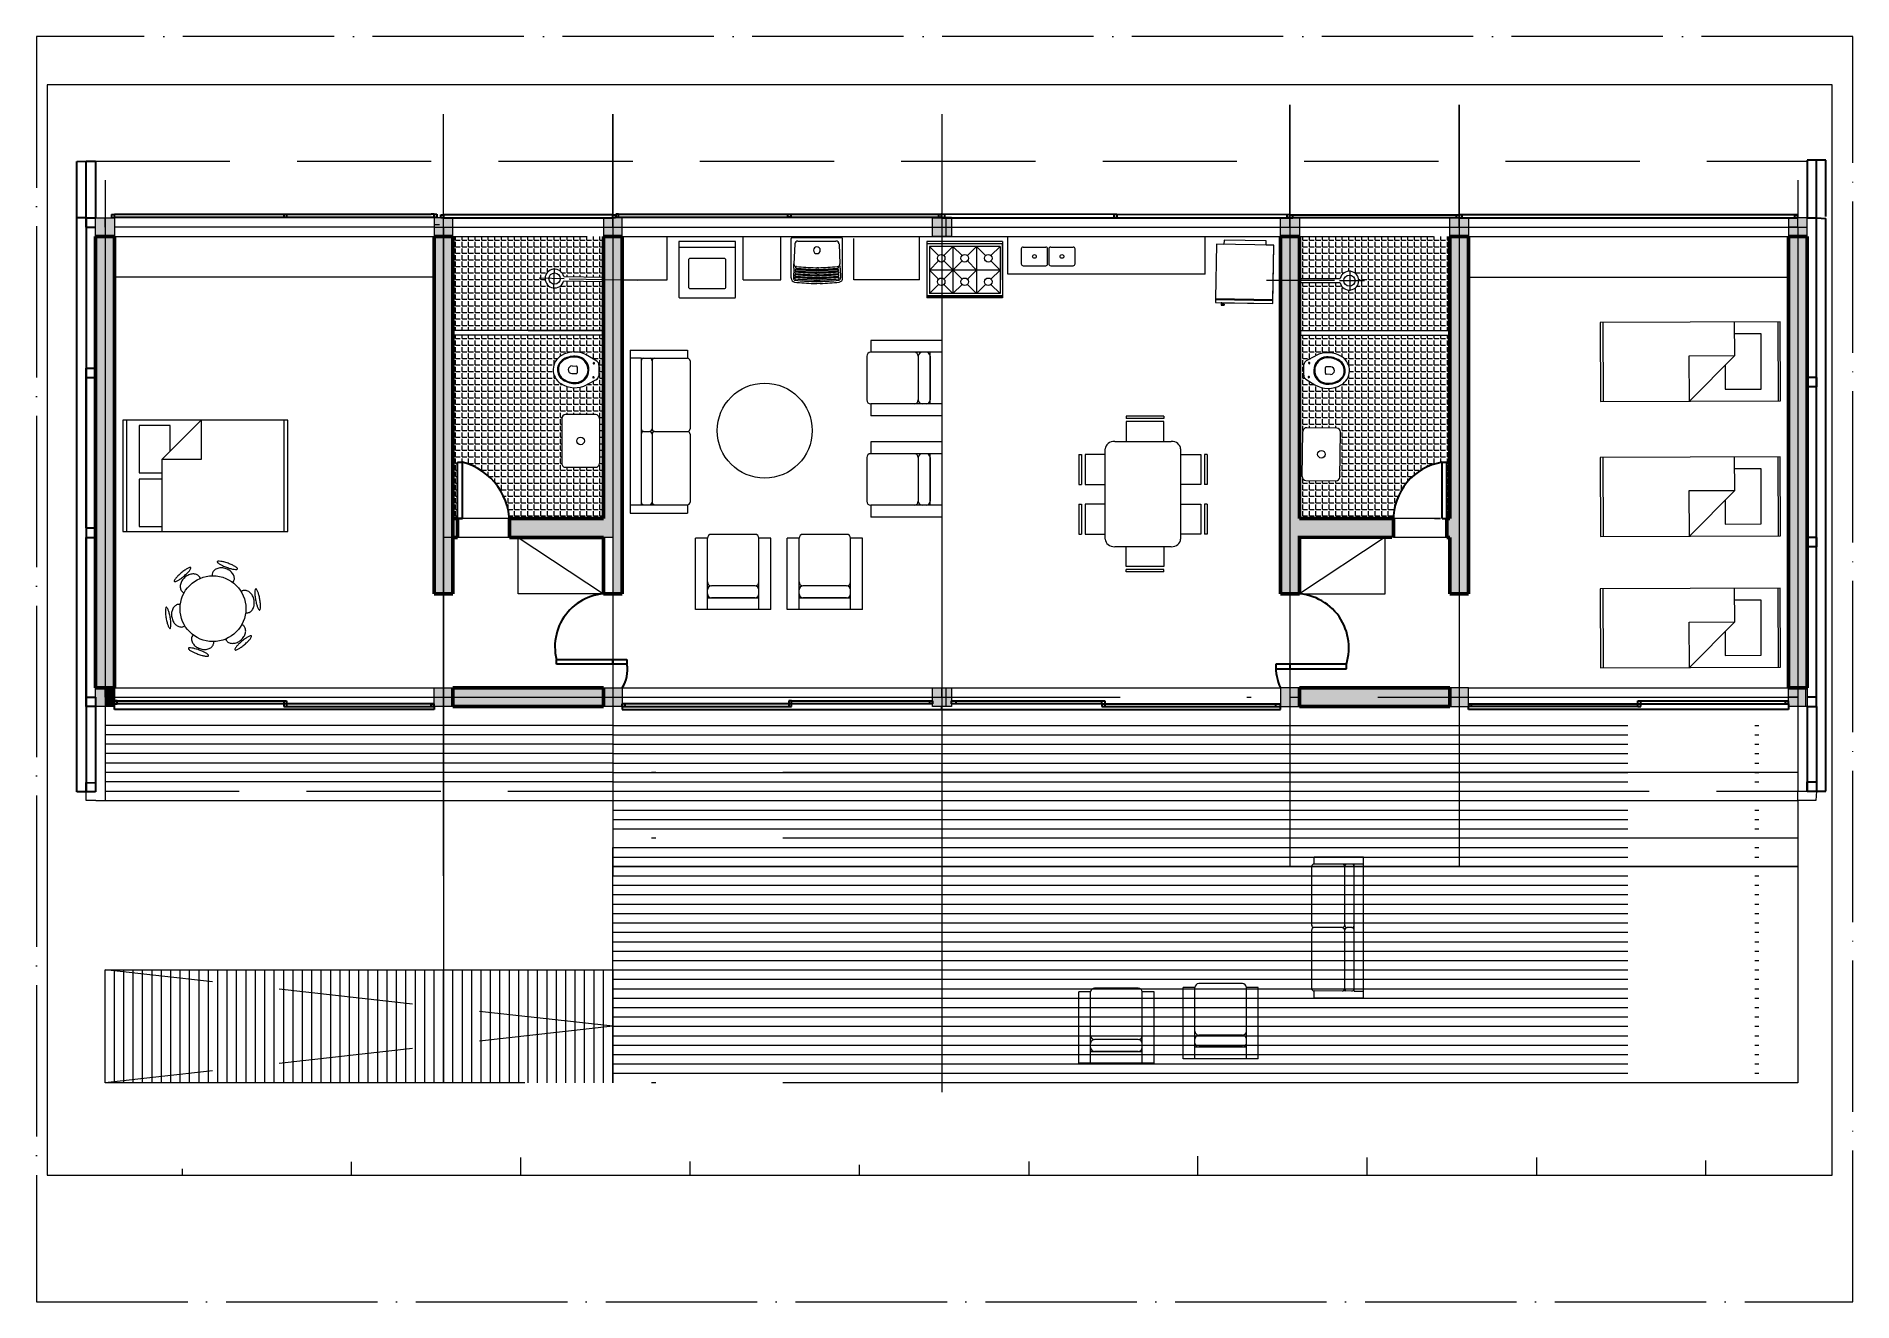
# Paper-space layout 'Planta baixa' of a CAD drawing. Header units: millimetres. Extents: x 0 to 288, y 0 to 201.
# The model-space entities are those that its viewports show. They can reach past a viewport. Long polylines and large blocks are cut down to what shows.
import ezdxf

# ---------------------------------------------------------------- set-up
doc = ezdxf.new("R2010")
doc.units = ezdxf.units.MM
for name, pattern in [('ACAD_ISO04W100', [30, 24, -3, 0, -3]), ('HIDDEN2', [4.7625, 3.175, -1.5875]), ('TRAÇOPONTO', [1, 0.5, -0.25, 0, -0.25])]:
    doc.linetypes.add(name, pattern=pattern)
doc.layers.get('0').update_dxf_attribs({"lineweight": 9})
for name, color, linetype, lineweight in [('EIXOS', 251, 'ACAD_ISO04W100', 9), ('HACH_SÓLIDA', 252, 'Continuous', 9), ('LINHA FINA', 1, 'Continuous', 9), ('LINHA GROSSA', 6, 'Continuous', 60), ('LINHA MÉDIA', 3, 'Continuous', 30), ('MOBILIARIO', 13, 'Continuous', 9), ('Mobiliário', 15, 'Continuous', 9), ('PROJEÇÃO', 30, 'HIDDEN2', 9)]:
    doc.layers.add(name, color=color, linetype=linetype, lineweight=lineweight)
doc.layers.add('HACH_LINHAS', color=8, linetype='Continuous')
doc.layers.add('VP', color=251, linetype='ACAD_ISO04W100', lineweight=9, plot=False)
pattern_1 = [(0, (10201, 1963.714), (55.88, 25.4), [381, -50.8, 127, -25.4]), (0, (10234.783, 1976.414), (-25.4, 33.782), [76.2, -8.382, 152.4, -19.05]), (0, (10213.701, 1985.304), (132.08, 17.018), [203.2, -35.56, 101.6, -25.4])]
pattern_2 = [(90, (10201, 1963.7), (-304.8, 304.8), [304.8, -304.8]), (90, (10251.8, 1963.7), (-304.8, 304.8), [304.8, -304.8]), (90, (10302.6, 1963.7), (-304.8, 304.8), [304.8, -304.8]), (90, (10353.4, 1963.7), (-304.8, 304.8), [304.8, -304.8]), (90, (10404.2, 1963.7), (-304.8, 304.8), [304.8, -304.8]), (90, (10455, 1963.7), (-304.8, 304.8), [304.8, -304.8]), (90, (10505.8, 1963.7), (-304.8, 304.8), [304.8, -304.8]), (0, (10201, 2268.5), (304.8, -304.8), [304.8, -304.8]), (0, (10201, 2319.3), (304.8, -304.8), [304.8, -304.8]), (0, (10201, 2370.1), (304.8, -304.8), [304.8, -304.8]), (0, (10201, 2420.9), (304.8, -304.8), [304.8, -304.8]), (0, (10201, 2471.7), (304.8, -304.8), [304.8, -304.8]), (0, (10201, 2522.5), (304.8, -304.8), [304.8, -304.8]), (0, (10201, 2573.3), (304.8, -304.8), [304.8, -304.8])]
pattern_3 = [(0, (10201.001, 1963.714), (0, 6.985), [5.08, -1.905]), (90, (10201.001, 1963.714), (-6.985, 4e-16), [5.08, -1.905])]

# ---------------------------------------------------------------- blocks, each defined once
blk = doc.blocks.new('poltrona 80')
for p, q in [((156619.2, -26960.4), (156619.2, -26884.6)), ((156631.8, -26884.6), (156619.2, -26884.6)), ((156631.8, -26960.4), (156631.8, -26884.6)), ((156682.2, -26880.4), (156636, -26880.4)), ((156682.4, -26880.4), (156636, -26880.4)), ((156686.6, -26960.4), (156686.6, -26884.6)), ((156699.2, -26884.6), (156686.6, -26884.6)), ((156699.2, -26960.4), (156699.2, -26884.6)), ((156631.8, -26943.6), (156631.8, -26939.4)), ((156682.4, -26935.2), (156636, -26935.2)), ((156686.6, -26943.6), (156686.6, -26939.4)), ((156686.6, -26943.6), (156686.6, -26939.4)), ((156699.2, -26960.4), (156619.2, -26960.4)), ((156682.4, -26947.8), (156636, -26947.8))]:
    blk.add_line(p, q)
blk.add_lwpolyline([(156631.8, -26947.8), (156686.6, -26947.8)])
for centre, start, end in [((156636, -26884.6), 90, 180), ((156682.4, -26884.6), 0, 90), ((156636, -26931), 180, 270), ((156636, -26931), 180, 270), ((156636, -26939.4), 90, 180), ((156682.4, -26931), 270, 0), ((156682.4, -26939.4), 0, 90), ((156636, -26943.6), 180, 270), ((156682.4, -26943.6), 270, 0)]:
    blk.add_arc(centre, 4.2, start, end)
blk = doc.blocks.new('sofa 300')
for p, q in [((-110, 239.7), (-110, 280)), ((-110, 260), (-110, 280)), ((-110, 154.8), (-110, 279.7)), ((-110, 154.7), (-110, 279.7)), ((0, 300), (-105, 300)), ((-105, 285), (-105, 300)), ((-45, 285), (-105, 285)), ((0, 285), (-105, 285)), ((-40, 154.9), (-40, 280.3)), ((-40, 260.2), (-40, 280)), ((0, 285), (-35, 285)), ((-20, 15), (-20, 285)), ((-20, 260), (-20, 280)), ((-20, 154.7), (-20, 279.7)), ((0, 0), (0, 300)), ((-110, 20.1), (-110, 145.2)), ((-110, 20.1), (-110, 145.2)), ((-105, 150), (-106.4, 150)), ((-44.9, 150), (-104.9, 150)), ((-44.9, 150), (-104.9, 150)), ((-40, 19.6), (-40, 145)), ((-25, 149.9), (-35, 149.9)), ((-24, 149.8), (-25, 149.9)), ((-20, 20.1), (-20, 145.2)), ((-20, 15), (-105, 15.1)), ((-105, 0), (-105, 15.1)), ((0, 0), (-105, 0)), ((-20, 15), (-20, 15.1)), ((-20, 15), (0, 15)), ((0, 0), (0, 30.1))]:
    blk.add_line(p, q)
for centre, start, end in [((-105, 280), 90, 180), ((-45, 280), 0, 90), ((-35, 280), 90, 180), ((-25, 280), 0, 90), ((-105, 154.8), 180, 253.8665), ((-105, 145.2), 106.1335, 180), ((-45, 155), 270, 0), ((-45, 145), 0, 90), ((-35, 154.9), 180, 270), ((-35, 145), 90, 180), ((-25, 144.9), 0, 90), ((-25, 154.7), 282.0533, 0), ((-105, 20.1), 180, 270), ((-45, 20.2), 270, 0), ((-35, 19.6), 180, 246.5874), ((-25, 19.9), 270, 0)]:
    blk.add_arc(centre, 5, start, end)
blk = doc.blocks.new('MesaJantar6lugares-PB')
for p, q in [((-52.6, 108.3), (-12.6, 108.3)), ((-52.6, 105.3), (-12.6, 105.3)), ((-52.6, 101.5), (-12.6, 101.5)), ((-52.6, 80), (-52.6, 101.5)), ((-12.6, 101.5), (-12.6, 80)), ((13.4, 108.3), (53.4, 108.3)), ((13.4, 105.3), (53.4, 105.3)), ((13.4, 101.5), (53.4, 101.5)), ((13.4, 80), (13.4, 101.5)), ((53.4, 101.5), (53.4, 80)), ((-60, 80), (60, 80)), ((-103.3, 62.3), (-103.3, 22.3)), ((-100.3, 62.3), (-100.3, 22.3)), ((-96.4, 62.3), (-96.4, 22.3)), ((-70, 62.3), (-96.4, 62.3)), ((-70, 10), (-70, 70)), ((70, 70), (70, 10)), ((70, 62.3), (96.4, 62.3)), ((96.4, 62.3), (96.4, 22.3)), ((100.3, 62.3), (100.3, 22.3)), ((103.3, 62.3), (103.3, 22.3)), ((-96.4, 22.3), (-70, 22.3)), ((96.4, 22.3), (70, 22.3)), ((60, 0), (-60, 0)), ((-52.6, 0), (-52.6, -21.5)), ((-12.6, -21.5), (-12.6, 0)), ((13.4, 0), (13.4, -21.5)), ((53.4, -21.5), (53.4, 0)), ((-52.6, -21.5), (-12.6, -21.5)), ((-52.6, -25.3), (-12.6, -25.3)), ((-52.6, -28.3), (-12.6, -28.3)), ((13.4, -21.5), (53.4, -21.5)), ((13.4, -25.3), (53.4, -25.3)), ((13.4, -28.3), (53.4, -28.3))]:
    blk.add_line(p, q)
for points in [[(-52.6, 108.3), (-52.6, 105.3)], [(-12.6, 108.3), (-12.6, 105.3)], [(13.4, 108.3), (13.4, 105.3)], [(53.4, 108.3), (53.4, 105.3)], [(-103.3, 62.3), (-100.3, 62.3)], [(103.3, 62.3), (100.3, 62.3)], [(-103.3, 22.3), (-100.3, 22.3)], [(103.3, 22.3), (100.3, 22.3)], [(-52.6, -28.3), (-52.6, -25.3)], [(-12.6, -28.3), (-12.6, -25.3)], [(13.4, -28.3), (13.4, -25.3)], [(53.4, -28.3), (53.4, -25.3)]]:
    blk.add_lwpolyline(points)
for centre, start, end in [((-60, 70), 90, 180), ((60, 70), 0, 90), ((-60, 10), 180, 270), ((60, 10), 270, 0)]:
    blk.add_arc(centre, 10, start, end)
blk = doc.blocks.new('RECTANG')
for p, q in [((1, 1), (0, 1)), ((0, 1), (0, 0)), ((1, 0), (1, 1)), ((0, 0), (1, 0))]:
    blk.add_line(p, q)
blk = doc.blocks.new('Cama de casal-PB')
for p, q in [((-0.6858, 1.9812), (0.6858, 1.9812)), ((-0.2032, 0.4826), (-0.6858, 0.9652)), ((0.6858, 0.0508), (-0.6858, 0.0508))]:
    blk.add_line(p, q)
for points in [[(-0.6858, 0.9652), (-0.2032, 0.9652), (-0.2032, 0.4826), (0.6858, 0.4826)], [(-0.3048, 0.5842), (-0.6223, 0.5842), (-0.6223, 0.2032), (-0.0381, 0.2032), (-0.0381, 0.4826)], [(0.0381, 0.4826), (0.0381, 0.2032), (0.6223, 0.2032), (0.6223, 0.4826)]]:
    blk.add_lwpolyline(points)
at = {"xscale": 2.032, "yscale": 1.3716, "zscale": 2.032, "rotation": 270}
blk.add_blockref('RECTANG', (-0.6858, 2.032), dxfattribs=at)
blk = doc.blocks.new('Vaso01-PB')
for points in [[(-5.6, 0, 0), (5.6, 0, 0)], [(-9.9, -2.5, 0), (-15.4, -12.1, 0)], [(9.9, -2.5, 0), (15.4, -12.1, 0)], [(-4, -28.5, 0), (-4, -24, 0)], [(-3, -23, 0), (3, -23, 0)], [(4, -28.5, 0), (4, -24, 0)]]:
    blk.add_polyline3d(points)
for centre, radius, start, end in [((-5.6, -5), 5, 90.0959, 150.3649), ((5.6, -5), 5, 29.6351, 89.9041), ((8.5, -25.7), 27.5, 150.3648, 211.7879), ((0, -25), 14.5, 5.1542, 174.8458), ((0, -25), 13.5, 5.1542, 174.8458), ((-7.5, -5.5), 0.75, 90, 270), ((-7.5, -5.5), 0.75, 270, 90), ((7.5, -5.5), 0.75, 90, 270), ((7.5, -5.5), 0.75, 270, 90), ((-8.5, -25.7), 27.5, 328.2124, 29.6349), ((8.5, -25.7), 23, 174.8455, 211.7867), ((8.5, -25.7), 22, 174.8474, 211.7905), ((0, -31), 13, 211.7887, 328.2113), ((0, -31), 12, 211.7886, 328.2114), ((-3, -24), 1, 89.1098, 180.0154), ((0, -28.5), 4, 180, 0), ((3, -24), 1, 0.0013, 89.9987), ((-8.5, -25.7), 22, 328.2095, 5.1526), ((-8.5, -25.7), 23, 328.2133, 5.1545), ((0, -31), 17.5, 211.7885, 328.2115)]:
    blk.add_arc(centre, radius, start, end)
blk = doc.blocks.new('Pia01-PB')
for p, q in [((-28, -4), (-28, -36)), ((-24, 0), (24, 0)), ((28, -36), (28, -4)), ((-24, -40), (24, -40))]:
    blk.add_line(p, q)
blk.add_circle((0, -20), 4)
for centre, start, end in [((-24, -4), 90, 180), ((24, -4), 360, 90), ((-24, -36), 180, 270), ((24, -36), 270, 360)]:
    blk.add_arc(centre, 4, start, end)
blk = doc.blocks.new('Mesa6Lug-PB')
for points in [[(-91.5, 138.2, 0.020325), (-95.9, 129.8, 0.028236), (-98.5, 123.5, 0.062357), (-99.7, 117.4, 0.289583), (-99.1, 116.1, 0.289583), (-97.6, 116.2, 0.062357), (-93, 120.3, 0.028236), (-88.8, 125.7, 0.020325), (-83.7, 133.7, 0.020325), (-79.3, 142, 0.028236), (-76.8, 148.3, 0.062357), (-75.5, 154.4, 0.289583), (-76.2, 155.7, 0.289583), (-77.6, 155.7, 0.062357), (-82.3, 151.5, 0.028236), (-86.5, 146.1, 0.020325)], [(-4.6, 191, 0.020325), (-14.1, 190.6, 0.028236), (-20.8, 189.7, 0.062357), (-26.7, 187.7, 0.289583), (-27.5, 186.5, 0.289583), (-26.7, 185.3, 0.062357), (-20.8, 183.3, 0.028236), (-14.1, 182.4, 0.020325), (-4.6, 182, 0.020325), (4.8, 182.4, 0.028236), (11.5, 183.3, 0.062357), (17.5, 185.3, 0.289583), (18.3, 186.5, 0.289583), (17.5, 187.7, 0.062357), (11.5, 189.7, 0.028236), (4.8, 190.6, 0.020325)], [(84.6, 142.2, 0.020325), (79.5, 150.2, 0.028236), (75.3, 155.5, 0.062357), (70.7, 159.7, 0.289583), (69.2, 159.7, 0.289583), (68.6, 158.5, 0.062357), (69.8, 152.3, 0.028236), (72.4, 146, 0.020325), (76.8, 137.7, 0.020325), (81.8, 129.7, 0.028236), (86, 124.3, 0.062357), (90.7, 120.2, 0.289583), (92.1, 120.1, 0.289583), (92.8, 121.4, 0.062357), (91.5, 127.5, 0.028236), (89, 133.8, 0.020325)], [(-89.2, 36.5, 0.020325), (-84.1, 28.5, 0.028236), (-80, 23.1, 0.062357), (-75.3, 19, 0.289583), (-73.9, 18.9, 0.289583), (-73.2, 20.2, 0.062357), (-74.5, 26.3, 0.028236), (-77, 32.6, 0.020325), (-81.4, 41, 0.020325), (-86.5, 49, 0.028236), (-90.6, 54.4, 0.062357), (-95.3, 58.5, 0.289583), (-96.7, 58.6, 0.289583), (-97.4, 57.3, 0.062357), (-96.1, 51.2, 0.028236), (-93.6, 44.9, 0.020325)], [(86.9, 40.5, 0.020325), (91.3, 48.9, 0.028236), (93.8, 55.2, 0.062357), (95.1, 61.3, 0.289583), (94.4, 62.6, 0.289583), (93, 62.5, 0.062357), (88.3, 58.4, 0.028236), (84.1, 53, 0.020325), (79.1, 45, 0.020325), (74.7, 36.6, 0.028236), (72.1, 30.3, 0.062357), (70.9, 24.2, 0.289583), (71.5, 22.9, 0.289583), (73, 23, 0.062357), (77.7, 27.2, 0.028236), (81.8, 32.5, 0.020325)], [(0, -12.3, 0.020325), (9.4, -11.9, 0.028236), (16.2, -11, 0.062357), (22.1, -9.1, 0.289583), (22.9, -7.8, 0.289583), (22.1, -6.6, 0.062357), (16.2, -4.6, 0.028236), (9.4, -3.7, 0.020325), (0, -3.3, 0.020325), (-9.4, -3.7, 0.028236), (-16.2, -4.6, 0.062357), (-22.1, -6.6, 0.289583), (-22.9, -7.8, 0.289583), (-22.1, -9.1, 0.062357), (-16.2, -11, 0.028236), (-9.4, -11.9, 0.020325)]]:
    blk.add_lwpolyline(points, format="xyb", close=True)
for points in [[(18.8, 156.1, 0.086763), (19.6, 160.7, 0.127849), (17.9, 167.3, 0.106203), (12.5, 173.4, 0.08531), (4.9, 177.2, 0.074769), (-4.6, 178.7, 0.074769), (-14.2, 177.2, 0.08531), (-21.8, 173.4, 0.106203), (-27.1, 167.3, 0.127849), (-28.9, 160.7, 0.115384), (-27.5, 154.7, 0.115384)], [(-49.6, 141, 0.086763), (-53.1, 144, 0.127849), (-59.7, 145.8, 0.106203), (-67.7, 144.2, 0.08531), (-74.8, 139.6, 0.074769), (-80.8, 132, 0.074769), (-84.4, 123, 0.08531), (-84.8, 114.5, 0.106203), (-82.2, 106.8, 0.127849), (-77.4, 102, 0.115384), (-71.5, 100.2, 0.115384)], [(66, 104.4, 0.086763), (70.4, 106, 0.127849), (75.3, 110.8, 0.106203), (77.9, 118.5, 0.08531), (77.4, 127, 0.074769), (73.9, 136, 0.074769), (67.9, 143.6, 0.08531), (60.8, 148.2, 0.106203), (52.8, 149.8, 0.127849), (46.2, 148, 0.115384), (41.7, 143.8, 0.115384)], [(44.9, 37.7, 0.086763), (48.5, 34.7, 0.127849), (55.1, 32.9, 0.106203), (63.1, 34.5, 0.08531), (70.2, 39.1, 0.074769), (76.2, 46.7, 0.074769), (79.7, 55.7, 0.08531), (80.2, 64.1, 0.106203), (77.6, 71.9, 0.127849), (72.7, 76.7, 0.115384), (66.8, 78.4, 0.115384)], [(-70.7, 74.2, 0.086763), (-75.1, 72.6, 0.127849), (-79.9, 67.9, 0.106203), (-82.5, 60.1, 0.08531), (-82.1, 51.7, 0.074769), (-78.5, 42.7, 0.074769), (-72.5, 35.1, 0.08531), (-65.4, 30.5, 0.106203), (-57.4, 28.9, 0.127849), (-50.8, 30.7, 0.115384), (-46.3, 34.9, 0.115384)], [(-23.4, 22.6, 0.086763), (-24.2, 18, 0.127849), (-22.5, 11.4, 0.106203), (-17.1, 5.3, 0.08531), (-9.6, 1.4, 0.074769), (0, 0, 0.074769), (9.6, 1.4, 0.08531), (17.1, 5.3, 0.106203), (22.5, 11.4, 0.127849), (24.2, 18, 0.115384), (22.8, 24, 0.115384)]]:
    blk.add_lwpolyline(points, format="xyb")
blk.add_circle((-2.3, 89.3), 70)
blk = doc.blocks.new('Cama de solteiro-PB')
for p, q in [((0.4191, 1.8796), (-0.4191, 1.8796)), ((0.0635, 0.4826), (-0.4191, 0.9652)), ((0.4191, 0.0254), (-0.4191, 0.0254))]:
    blk.add_line(p, q)
blk.add_lwpolyline([(0.4191, 0), (0.4191, 1.905), (-0.4191, 1.905), (-0.4191, 0)], close=True)
for points in [[(-0.4191, 0.9652), (0.0635, 0.9652), (0.0635, 0.4826), (0.4191, 0.4826)], [(-0.0381, 0.5842), (-0.2921, 0.5842), (-0.2921, 0.2032), (0.2921, 0.2032), (0.2921, 0.4826)]]:
    blk.add_lwpolyline(points)
blk = doc.blocks.new('Chuveiro-PB')
at = {"linetype": 'ByBlock'}
for p, q in [((2, 2.4), (44.3, 2.4)), ((2, -2.4), (2, 2.4)), ((44.3, -2.4), (2, -2.4))]:
    blk.add_line(p, q, dxfattribs=at)
for p, q in [((54.4, 10.8), (54.4, -10.8)), ((43.6, 0), (70.2, 0))]:
    blk.add_line(p, q)
at = {"color": 252, "linetype": 'TRAÇOPONTO', "ltscale": 15}
blk.add_line((38.3, 0), (-34.1, 0), dxfattribs=at)
blk.add_circle((54, 0), 6)
at = {"linetype": 'ByBlock'}
blk.add_arc((54, 0), 10, 193.8865, 166.1135, dxfattribs=at)
blk = doc.blocks.new('Geladeira01-PB')
for p, q in [((30.5, 0.6, -0.1), (-30.5, 0.6, -0.1)), ((-30.5, 0.6, -0.1), (-30.5, -57.5, -0.1)), ((-22.5, 5.1, -0.1), (-22.5, 0.6, -0.1)), ((22.5, 5.1, -0.1), (-22.5, 5.1, -0.1)), ((22.5, 0.6, -0.1), (22.5, 5.1, -0.1)), ((30.5, -57.5, -0.1), (30.5, 0.6, -0.1)), ((-30.5, -57.5, 11.9), (-30.5, -61.5, 11.9)), ((30.5, -57.5, 11.9), (-30.5, -57.5, 11.9)), ((-30.5, -57.5, -0.1), (30.5, -57.5, -0.1)), ((-30.5, -57.5, -0.1), (-30.5, -61.5, -0.1)), ((30.5, -57.5, -0.1), (-30.5, -57.5, -0.1)), ((-30.5, -57.5, 6.9), (-30.5, -61.5, 6.9)), ((-30.5, -57.5, 119.9), (-30.5, -61.5, 119.9)), ((30.5, -57.5, 119.9), (-30.5, -57.5, 119.9)), ((30.5, -61.5, 11.9), (30.5, -57.5, 11.9)), ((30.5, -61.5, -0.1), (30.5, -57.5, -0.1)), ((30.5, -61.5, -0.1), (30.5, -57.5, -0.1)), ((30.5, -61.5, 6.9), (30.5, -57.5, 6.9)), ((30.5, -61.5, 6.9), (30.5, -57.5, 6.9)), ((30.5, -61.5, 119.9), (30.5, -57.5, 119.9)), ((30.5, -61.5, 119.9), (30.5, -57.5, 119.9)), ((30.5, -58.2, 11.9), (-30.5, -58.2, 11.9)), ((-30.5, -58.2, -0.1), (30.5, -58.2, -0.1)), ((30.5, -58.2, -0.1), (-30.5, -58.2, -0.1)), ((30.5, -58.2, 119.9), (-30.5, -58.2, 119.9)), ((-30.5, -61.5, 11.9), (30.5, -61.5, 11.9)), ((-30.5, -61.5, 11.9), (30.5, -61.5, 11.9)), ((-30.5, -61.5, -0.1), (30.5, -61.5, -0.1)), ((-30.5, -61.5, -0.1), (30.5, -61.5, -0.1)), ((-30.5, -61.5, 119.9), (30.5, -61.5, 119.9)), ((-24.5, -61.5, 119.9), (-24.5, -64, 119.9)), ((-23.6, -61.5, 119.9), (-24.5, -61.5, 119.9)), ((-24.5, -61.5, 119.9), (-24.5, -64, 119.9)), ((-23.6, -61.5, 119.9), (-24.5, -61.5, 119.9)), ((-24.5, -61.5, 119.9), (-24.5, -64, 119.9)), ((-24.5, -64, 119.9), (-21.2, -64, 119.9)), ((-24.5, -64, 119.9), (-21.2, -64, 119.9)), ((-24.5, -64, 119.9), (-21.2, -64, 119.9)), ((-23.6, -63.1, 119.9), (-23.6, -61.5, 119.9)), ((-23.6, -63.1, 119.9), (-23.6, -61.5, 119.9)), ((-23.6, -63.1, 119.9), (-23.6, -61.5, 119.9)), ((-21.2, -63.1, 119.9), (-23.6, -63.1, 119.9)), ((-21.2, -63.1, 119.9), (-23.6, -63.1, 119.9)), ((-21.2, -63.1, 119.9), (-23.6, -63.1, 119.9)), ((-21.2, -63.1, 119.9), (-21.2, -64, 119.9)), ((-21.2, -64, 119.9), (-21.2, -63.1, 119.9)), ((-21.2, -64, 119.9), (-21.2, -63.1, 119.9)), ((-21.2, -64, 119.9), (-21.2, -63.1, 119.9))]:
    blk.add_line(p, q)
at = {"elevation": 11.9}
blk.add_lwpolyline([(30.5, -61.5), (30.5, 0.6), (22.5, 0.6), (22.5, 5.1), (-22.5, 5.1), (-22.5, 0.6), (-30.5, 0.6), (-30.5, -57.5), (-30.5, -57.5), (-30.5, -61.5), (-24.5, -61.5), (-24.5, -64), (-21.2, -64), (-21.2, -63.1), (-23.6, -63.1), (-23.6, -61.5), (30.5, -61.5)], dxfattribs=at)
blk = doc.blocks.new('Fogão04-PB')
for p, q in [((40.2, 30.7), (-40.3, 30.7)), ((-40.3, 30.7), (-40.3, -29.3)), ((40.2, 28.2), (-40.3, 28.2)), ((-37.5, 25.3), (-37.5, -24.7)), ((37.5, 25.3), (-37.5, 25.3)), ((-37.5, 25.3), (-27.8, 15.6)), ((-22.2, 15.6), (-12.5, 25.3)), ((-12.5, 25.3), (-12.5, -24.7)), ((-12.5, 25.3), (-2.8, 15.6)), ((12.5, 25.3), (2.8, 15.6)), ((12.5, 25.3), (12.5, -24.7)), ((12.5, 25.3), (12.5, -24.7)), ((12.5, 25.3), (22.2, 15.6)), ((37.5, 25.3), (27.8, 15.6)), ((37.5, 25.3), (37.5, -24.7)), ((40.2, 30.7), (40.2, -29.3)), ((40.2, 30.7), (40.2, -29.3)), ((-37.5, 0.3), (-27.8, 10)), ((37.5, 0.3), (-37.5, 0.3)), ((-27.8, -9.4), (-37.5, 0.3)), ((-2.8, 10), (-22.2, -9.4)), ((-22.2, 10), (-2.8, -9.4)), ((2.8, 10), (12.5, 0.3)), ((12.5, 0.3), (2.8, -9.4)), ((27.8, 10), (37.5, 0.3)), ((37.5, 0.3), (27.8, -9.4)), ((-27.8, -15), (-37.5, -24.7)), ((-12.5, -24.7), (-22.2, -15)), ((-2.8, -15), (-12.5, -24.7)), ((2.8, -15), (12.5, -24.7)), ((22.2, -15), (12.5, -24.7)), ((27.8, -15), (37.5, -24.7)), ((40.2, -27.2), (-40.3, -27.2)), ((40.2, -28.2), (-40.3, -28.2)), ((40.2, -29.3), (-40.3, -29.3)), ((37.5, -24.7), (-37.5, -24.7))]:
    blk.add_line(p, q)
for centre in [(-25, 12.8), (0, 12.8), (25, 12.8), (-25, -12.2), (0, -12.2), (25, -12.2)]:
    blk.add_circle(centre, 4)
blk = doc.blocks.new('Máq-Lavar02-PB')
for p, q in [((30, 50.1), (-30, 50.1)), ((-30, 50.1), (-30, -8.9)), ((-30, 44.1), (30, 44.1)), ((30, -8.9), (30, 50.1)), ((-20, 30.1), (-20, 2.1)), ((18, 32.1), (-18, 32.1)), ((20, 2.1), (20, 30.1)), ((-18, 0.1), (18, 0.1)), ((-29, -9.9), (29, -9.9))]:
    blk.add_line(p, q)
for centre, radius, start, end in [((-18, 30.1), 2, 90, 180), ((18, 30.1), 2, 0, 90), ((-18, 2.1), 2, 180, 270), ((18, 2.1), 2, 270, 0), ((-29, -8.9), 1, 180, 270), ((29, -8.9), 1, 270, 0)]:
    blk.add_arc(centre, radius, start, end)
blk = doc.blocks.new('Pia02-PB')
for p, q in [((0, 16), (0, -16)), ((4, 20), (52, 20)), ((56, -16), (56, 16)), ((58.6, 16), (58.6, -16)), ((62.6, 20), (110.6, 20)), ((114.6, -16), (114.6, 16)), ((4, -20), (52, -20)), ((62.6, -20), (110.6, -20))]:
    blk.add_line(p, q)
for centre in [(28, 0), (86.6, 0)]:
    blk.add_circle(centre, 4)
for centre, start, end in [((4, 16), 90, 180), ((52, 16), 360, 90), ((62.6, 16), 90, 180), ((110.6, 16), 360, 90), ((4, -16), 180, 270), ((52, -16), 270, 360), ((62.6, -16), 180, 270), ((110.6, -16), 270, 360)]:
    blk.add_arc(centre, 4, start, end)
blk = doc.blocks.new('Tanque02-PB')
for p, q in [((-27.7, -43.3), (-27.7, -1)), ((-26.7, 0), (25.9, 0)), ((-23.8, -6.9), (-24.8, -28.5)), ((-20.7, -3.9), (19.9, -3.9)), ((23.1, -6.9), (24, -28.5)), ((26.9, -43.3), (26.9, -1)), ((-25, -32.8), (-25.4, -43.1)), ((-25, -32.8), (-24.8, -28.2)), ((-22.1, -31), (-22.6, -31)), ((-2.7, -38), (-0.4, -38)), ((-2.6, -37), (-0.4, -37)), ((-2.4, -35.2), (-0.4, -35.2)), ((-2.2, -34), (-0.4, -34)), ((-2, -32.3), (-0.4, -32.3)), ((1.3, -32.3), (-0.4, -32.3)), ((1.5, -34), (-0.4, -34)), ((1.6, -35.2), (-0.4, -35.2)), ((1.8, -37), (-0.4, -37)), ((1.9, -38), (-0.4, -38)), ((21.3, -31), (21.8, -31)), ((24.2, -32.8), (24, -28.2)), ((24.2, -32.8), (24.6, -43.1)), ((-3.9, -49), (-0.4, -49)), ((-3.7, -46.9), (-0.4, -46.9)), ((-3.5, -45.3), (-0.4, -45.3)), ((-3.3, -43.6), (-0.4, -43.6)), ((-3.2, -42.5), (-0.4, -42.5)), ((-3, -40.8), (-0.4, -40.8)), ((-2.9, -39.7), (-0.4, -39.7)), ((2.1, -39.7), (-0.4, -39.7)), ((2.2, -40.8), (-0.4, -40.8)), ((2.4, -42.5), (-0.4, -42.5)), ((2.5, -43.6), (-0.4, -43.6)), ((2.7, -45.3), (-0.4, -45.3)), ((2.9, -46.9), (-0.4, -46.9)), ((3.1, -49), (-0.4, -49))]:
    blk.add_line(p, q)
for centre, radius, start, end in [((-26.7, -1), 1, 90, 180), ((-20.7, -7), 3.15, 90, 177.5085), ((-0.4, -13.7), 3.58, 90, 270), ((-0.4, -13.7), 3.58, 270, 90), ((19.9, -7), 3.15, 2.4915, 90), ((25.9, -1), 1, 0, 90), ((-22.4, -28.6), 2.36, 177.5085, 264.9953), ((-22.8, -37.5), 0.898, 69.8209, 280.8801), ((-22.6, -34.8), 0.9, 69.465, 281.236), ((-22.3, -31.9), 0.893, 97.8745, 279.6393), ((30, 608.7), 649.3, 265.3505, 267.1012), ((30, 608.7), 647.5, 265.3505, 267.1103), ((30, 608.7), 646.5, 265.3505, 267.1159), ((30, 608.7), 644.8, 265.3505, 267.1251), ((30, 608.7), 643.6, 265.3505, 267.1315), ((30, 608.7), 641.8, 265.3505, 267.1409), ((-30.7, 608.7), 641.8, 272.8591, 274.6495), ((-30.7, 608.7), 643.6, 272.8685, 274.6495), ((-30.7, 608.7), 644.8, 272.8749, 274.6495), ((-30.7, 608.7), 646.5, 272.8841, 274.6495), ((-30.7, 608.7), 647.5, 272.8897, 274.6495), ((-30.7, 608.7), 649.3, 272.8988, 274.6495), ((21.6, -31.9), 0.893, 260.3607, 82.1255), ((21.8, -34.8), 0.9, 258.764, 110.535), ((22.1, -37.5), 0.898, 259.1199, 110.1791), ((21.6, -28.6), 2.36, 275.0047, 2.4915), ((-23.2, -43.2), 4.52, 179.4533, 257.4084), ((-23.1, -43.2), 2.36, 177.5085, 265.3505), ((30, 608.7), 658.6, 265.2858, 267.0528), ((-23.1, -43.2), 0.867, 82.2737, 268.4273), ((-23, -40.3), 0.889, 76.4468, 274.2542), ((30, 608.7), 656.5, 265.3505, 267.0636), ((30, 608.7), 654.9, 265.3505, 267.0717), ((30, 608.7), 653.2, 265.3505, 267.0807), ((30, 608.7), 652.1, 265.3505, 267.0864), ((30, 608.7), 650.3, 265.3505, 267.0956), ((-30.7, 608.7), 650.3, 272.9044, 274.6495), ((-30.7, 608.7), 652.1, 272.9136, 274.6495), ((-30.7, 608.7), 653.2, 272.9193, 274.6495), ((-30.7, 608.7), 654.9, 272.9283, 274.6495), ((-30.7, 608.7), 656.5, 272.9364, 274.6495), ((-30.7, 608.7), 658.6, 272.9472, 274.7142), ((22.2, -40.3), 0.889, 265.7458, 103.5532), ((22.3, -43.2), 0.867, 271.5727, 97.7263), ((22.3, -43.2), 2.36, 274.6495, 2.4915), ((22.4, -43.2), 4.52, 282.5916, 0.5467)]:
    blk.add_arc(centre, radius, start, end)

msp = doc.modelspace()

# ---------------------------------------------------------------- hatches: boundary and pattern name
at = {"layer": 'EIXOS'}
h = msp.add_hatch(dxfattribs=at)
h.set_pattern_fill('AR-PARQ1', color=256)
h.set_pattern_definition(pattern_2)
h.paths.add_polyline_path([(1566211, 2340513.7), (1566211, 2340523.7), (1566201, 2340523.7), (1566191, 2340523.7), (1566191, 2340513.7), (1566191, 2340503.7), (1566211, 2340503.7)])
h = msp.add_hatch(dxfattribs=at)
h.set_pattern_fill('AR-PARQ1', color=256)
h.set_pattern_definition(pattern_2)
h.paths.add_polyline_path([(1567121, 2340013.7), (1567121, 2340023.7), (1567111, 2340023.7), (1567111, 2340013.7), (1567111, 2340003.7), (1567121, 2340003.7)])
h = msp.add_hatch(dxfattribs=at)
h.set_pattern_fill('AR-PARQ1', color=256)
h.set_pattern_definition(pattern_2)
h.paths.add_polyline_path([(1567121, 2340013.7), (1567121, 2340023.7), (1567111, 2340023.7), (1567111, 2340013.7), (1567111, 2340003.7), (1567121, 2340003.7)])
at = {"layer": 'HACH_LINHAS'}
h = msp.add_hatch(color=256, dxfattribs=at)
h.dxf.hatch_style = 1
h.paths.add_polyline_path([(1565321, 2340503.7), (1565311, 2340503.7), (1565311, 2340023.7), (1565321, 2340023.7)])
h.paths.add_polyline_path([(1565311, 2340503.7), (1565301, 2340503.7), (1565301, 2340023.7), (1565311, 2340023.7)])
h.paths.add_polyline_path([(1565671, 2340503.7), (1565661, 2340503.7), (1565661, 2340123.7), (1565671, 2340123.7)])
h.paths.add_polyline_path([(1565681, 2340503.7), (1565671, 2340503.7), (1565671, 2340183.7), (1565681, 2340183.7)])
h.paths.add_polyline_path([(1565851, 2340457.7), (1565841, 2340457.9), (1565841, 2340203.7), (1565741, 2340203.7, -0.037262), (1565741, 2340193.7), (1565741, 2340183.7), (1565841, 2340183.7), (1565851, 2340183.7)])
h.paths.add_polyline_path([(1565861, 2340457.5), (1565851, 2340457.7), (1565851, 2340123.7), (1565861, 2340123.7)])
h.paths.add_polyline_path([(1565851, 2340503.7), (1565841, 2340503.7), (1565841, 2340457.9), (1565851, 2340457.7)])
h.paths.add_polyline_path([(1565861, 2340503.7), (1565851, 2340503.7), (1565851, 2340457.7), (1565861, 2340457.5)])
h = msp.add_hatch(color=256, dxfattribs=at)
h.dxf.hatch_style = 1
h.paths.add_polyline_path([(1566571, 2340503.7), (1566561, 2340503.7), (1566561, 2340123.7), (1566571, 2340123.7)])
h = msp.add_hatch(color=256, dxfattribs=at)
h.dxf.hatch_style = 1
h.paths.add_polyline_path([(1566681, 2340201.2, -0.010056), (1566681, 2340203.7), (1566581, 2340203.7), (1566581, 2340503.7), (1566571, 2340503.7), (1566571, 2340123.7, -0.043396), (1566581, 2340123.7), (1566581, 2340183.7), (1566681, 2340183.8)])
h = msp.add_hatch(color=256, dxfattribs=at)
h.dxf.hatch_style = 1
h.paths.add_polyline_path([(1566761, 2340503.7), (1566751, 2340503.7), (1566751, 2340123.7), (1566761, 2340123.7)])
h.paths.add_polyline_path([(1566751, 2340503.7), (1566741, 2340503.7), (1566741, 2340203.7), (1566738, 2340203.6), (1566738, 2340183.7), (1566741, 2340183.7), (1566741, 2340123.7), (1566751, 2340123.7)])
h = msp.add_hatch(color=256, dxfattribs=at)
h.dxf.hatch_style = 1
h.paths.add_polyline_path([(1567111, 2340503.7), (1567101, 2340503.7), (1567101, 2340023.7), (1567111, 2340023.7)])
h.paths.add_polyline_path([(1567121, 2340503.7), (1567111, 2340503.7), (1567111, 2340023.7), (1567121, 2340023.7)])
h = msp.add_hatch(color=256, dxfattribs=at)
h.dxf.hatch_style = 1
h.paths.add_polyline_path([(1565681, 2340183.7), (1565671, 2340183.7), (1565671, 2340123.7), (1565681, 2340123.7)])
h = msp.add_hatch(color=256, dxfattribs=at)
h.dxf.hatch_style = 1
h.paths.add_polyline_path([(1565841, 2340023.7), (1565681, 2340023.7), (1565681, 2340013.7), (1565841, 2340013.7)])
h.paths.add_polyline_path([(1565841, 2340013.7), (1565681, 2340013.7), (1565681, 2340003.7), (1565841, 2340003.7)])
h.paths.add_polyline_path([(1566741, 2340013.7), (1566581, 2340013.7), (1566581, 2340003.7), (1566741, 2340003.7)])
h.paths.add_polyline_path([(1566741, 2340023.7), (1566581, 2340023.7), (1566581, 2340013.7), (1566741, 2340013.7)])
at = {"layer": 'HACH_SÓLIDA'}
h = msp.add_hatch(color=256, dxfattribs=at)
h.dxf.hatch_style = 1
h.paths.add_polyline_path([(1565311, 2340513.7), (1565311, 2340523.7), (1565301, 2340523.7), (1565301, 2340513.7), (1565301, 2340503.7), (1565311, 2340503.7)])
h.paths.add_polyline_path([(1565321, 2340513.7), (1565321, 2340523.7), (1565311, 2340523.7), (1565311, 2340513.7), (1565311, 2340503.7), (1565321, 2340503.7)])
h.paths.add_polyline_path([(1565671, 2340523.7), (1565668, 2340523.7), (1565661, 2340523.7), (1565661, 2340513.7), (1565661, 2340503.7), (1565671, 2340503.7)])
h.paths.add_polyline_path([(1565681, 2340513.7), (1565681, 2340523.7), (1565671, 2340523.7), (1565671, 2340503.7), (1565681, 2340503.7)])
h.paths.add_polyline_path([(1565311, 2340013.7), (1565311, 2340023.7), (1565301, 2340023.7), (1565301, 2340013.7), (1565301, 2340003.7), (1565311, 2340003.7)])
h = msp.add_hatch(dxfattribs=at)
h.set_pattern_fill('AR-RROOF', color=256)
h.set_pattern_definition(pattern_1)
h.paths.add_polyline_path([(1565671, 2340513.7), (1565661, 2340513.7), (1565661, 2340503.7), (1565671, 2340503.7)])
h.paths.add_polyline_path([(1565681, 2340513.7), (1565671, 2340513.7), (1565671, 2340503.7), (1565681, 2340503.7)])
h.paths.add_polyline_path([(1565671, 2340523.7), (1565668, 2340523.7), (1565661, 2340523.7), (1565661, 2340513.7), (1565671, 2340513.7)])
h = msp.add_hatch(dxfattribs=at)
h.set_pattern_fill('AR-RROOF', color=256)
h.set_pattern_definition(pattern_1)
h.paths.add_polyline_path([(1565671, 2340513.7), (1565661, 2340513.7), (1565661, 2340503.7), (1565671, 2340503.7)])
h.paths.add_polyline_path([(1565681, 2340513.7), (1565671, 2340513.7), (1565671, 2340503.7), (1565681, 2340503.7)])
h.paths.add_polyline_path([(1565671, 2340523.7), (1565668, 2340523.7), (1565661, 2340523.7), (1565661, 2340513.7), (1565671, 2340513.7)])
h = msp.add_hatch(dxfattribs=at)
h.set_pattern_fill('AR-RROOF', color=256)
h.set_pattern_definition(pattern_1)
h.paths.add_polyline_path([(1565671, 2340523.7), (1565661, 2340523.7), (1565661, 2340513.7), (1565671, 2340513.7)])
h.paths.add_polyline_path([(1565681, 2340513.7), (1565671, 2340513.7), (1565671, 2340503.7), (1565681, 2340503.7)])
h.paths.add_polyline_path([(1565671, 2340513.7), (1565661, 2340513.7), (1565661, 2340503.7), (1565671, 2340503.7)])
h = msp.add_hatch(dxfattribs=at)
h.set_pattern_fill('AR-RROOF', color=256)
h.set_pattern_definition(pattern_1)
h.paths.add_polyline_path([(1565671, 2340513.7), (1565661, 2340513.7), (1565661, 2340503.7), (1565671, 2340503.7)])
h.paths.add_polyline_path([(1565681, 2340513.7), (1565671, 2340513.7), (1565671, 2340503.7), (1565681, 2340503.7)])
h.paths.add_polyline_path([(1565671, 2340523.7), (1565668, 2340523.7), (1565661, 2340523.7), (1565661, 2340513.7), (1565671, 2340513.7)])
h = msp.add_hatch(dxfattribs=at)
h.set_pattern_fill('AR-RROOF', color=256)
h.set_pattern_definition(pattern_1)
h.paths.add_polyline_path([(1565671, 2340523.7), (1565668, 2340523.7), (1565661, 2340523.7), (1565661, 2340513.7), (1565671, 2340513.7)])
h = msp.add_hatch(dxfattribs=at)
h.set_pattern_fill('AR-PARQ1', color=256)
h.set_pattern_definition(pattern_2)
h.paths.add_polyline_path([(1565851, 2340523.7), (1565841, 2340523.7), (1565841, 2340513.7), (1565851, 2340513.7)])
h.paths.add_polyline_path([(1565851, 2340513.7), (1565841, 2340513.7), (1565841, 2340503.7), (1565851, 2340503.7)])
h.paths.add_polyline_path([(1565861, 2340513.7), (1565851, 2340513.7), (1565851, 2340503.7), (1565861, 2340503.7)])
h.paths.add_polyline_path([(1565861, 2340523.7), (1565851, 2340523.7), (1565851, 2340513.7), (1565861, 2340513.7)])
h.paths.add_polyline_path([(1565671, 2340523.7), (1565668, 2340523.7), (1565661, 2340523.7), (1565661, 2340513.7), (1565671, 2340513.7)])
h.paths.add_polyline_path([(1565681, 2340023.7), (1565671, 2340023.7), (1565671, 2340013.7), (1565681, 2340013.7)])
h.paths.add_polyline_path([(1565681, 2340013.7), (1565671, 2340013.7), (1565671, 2340003.7), (1565681, 2340003.7)])
h.paths.add_polyline_path([(1565671, 2340013.7), (1565661, 2340013.7), (1565661, 2340003.7), (1565671, 2340003.7)])
h.paths.add_polyline_path([(1565671, 2340023.7), (1565661, 2340023.7), (1565661, 2340013.7), (1565671, 2340013.7)])
h.paths.add_polyline_path([(1565851, 2340023.7), (1565841, 2340023.7), (1565841, 2340013.7), (1565851, 2340013.7)])
h.paths.add_polyline_path([(1565861, 2340023.7), (1565851, 2340023.7), (1565851, 2340013.7), (1565861, 2340013.7)])
h.paths.add_polyline_path([(1565861, 2340013.7), (1565851, 2340013.7), (1565851, 2340003.7), (1565861, 2340003.7), (1565861, 2340006.7)])
h.paths.add_polyline_path([(1565851, 2340013.7), (1565841, 2340013.7), (1565841, 2340003.7), (1565851, 2340003.7)])
h.paths.add_polyline_path([(1566211, 2340023.7), (1566201, 2340023.7), (1566201, 2340013.7), (1566211, 2340013.7)])
h.paths.add_polyline_path([(1566201, 2340023.7), (1566191, 2340023.7), (1566191, 2340013.7), (1566201, 2340013.7)])
h.paths.add_polyline_path([(1566201, 2340006.7), (1566191, 2340006.7), (1566191, 2340003.7), (1566201, 2340003.7)])
h.paths.add_polyline_path([(1566201, 2340013.7), (1566191, 2340013.7), (1566191, 2340009.7), (1566201, 2340009.7)])
h = msp.add_hatch(color=256, dxfattribs=at)
h.dxf.hatch_style = 1
h.paths.add_polyline_path([(1565681, 2340023.7), (1565671, 2340023.7), (1565671, 2340013.7), (1565681, 2340013.7)])
h.paths.add_polyline_path([(1565671, 2340023.7), (1565661, 2340023.7), (1565661, 2340013.7), (1565671, 2340013.7)])
h.paths.add_polyline_path([(1565671, 2340013.7), (1565661, 2340013.7), (1565661, 2340003.7), (1565671, 2340003.7)])
h.paths.add_polyline_path([(1565681, 2340013.7), (1565671, 2340013.7), (1565671, 2340003.7), (1565681, 2340003.7)])
h.paths.add_polyline_path([(1565851, 2340013.7), (1565841, 2340013.7), (1565841, 2340003.7), (1565851, 2340003.7)])
h.paths.add_polyline_path([(1565851, 2340023.7), (1565841, 2340023.7), (1565841, 2340013.7), (1565851, 2340013.7)])
h.paths.add_polyline_path([(1565861, 2340023.7), (1565851, 2340023.7), (1565851, 2340013.7), (1565861, 2340013.7)])
h.paths.add_polyline_path([(1565861, 2340006.7), (1565861, 2340013.7), (1565851, 2340013.7), (1565851, 2340003.7), (1565861, 2340003.7)])
h.paths.add_polyline_path([(1566211, 2340023.7), (1566201, 2340023.7), (1566201, 2340013.7), (1566211, 2340013.7)])
h.paths.add_polyline_path([(1566211, 2340013.7), (1566201, 2340013.7), (1566201, 2340003.7), (1566211, 2340003.7)])
h.paths.add_polyline_path([(1566201, 2340013.7), (1566191, 2340013.7), (1566191, 2340003.7), (1566201, 2340003.7)])
h.paths.add_polyline_path([(1566201, 2340023.7), (1566191, 2340023.7), (1566191, 2340013.7), (1566201, 2340013.7)])
h.paths.add_polyline_path([(1566571, 2340023.7), (1566561, 2340023.7), (1566561, 2340013.7), (1566571, 2340013.7)])
h.paths.add_polyline_path([(1566581, 2340023.7), (1566571, 2340023.7), (1566571, 2340013.7), (1566581, 2340013.7)])
h.paths.add_polyline_path([(1566581, 2340013.7), (1566571, 2340013.7), (1566571, 2340003.7), (1566581, 2340003.7)])
h.paths.add_polyline_path([(1566571, 2340013.7), (1566561, 2340013.7), (1566561, 2340003.7), (1566571, 2340003.7)])
h.paths.add_polyline_path([(1566751, 2340013.7), (1566741, 2340013.7), (1566741, 2340003.7), (1566751, 2340003.7)])
h.paths.add_polyline_path([(1566761, 2340006.7), (1566761, 2340013.7), (1566751, 2340013.7), (1566751, 2340003.7), (1566761, 2340003.7)])
h.paths.add_polyline_path([(1566761, 2340023.7), (1566751, 2340023.7), (1566751, 2340013.7), (1566761, 2340013.7)])
h.paths.add_polyline_path([(1566751, 2340023.7), (1566741, 2340023.7), (1566741, 2340013.7), (1566751, 2340013.7)])
h.paths.add_polyline_path([(1567111, 2340023.7), (1567101, 2340023.7), (1567101, 2340013.7), (1567111, 2340013.7)])
h.paths.add_polyline_path([(1567111, 2340013.7), (1567101, 2340013.7), (1567101, 2340003.7), (1567111, 2340003.7)])
h.paths.add_polyline_path([(1567121, 2340013.7), (1567121, 2340023.7), (1567111, 2340023.7), (1567111, 2340013.7), (1567111, 2340003.7), (1567121, 2340003.7)])
h.paths.add_polyline_path([(1567121, 2340523.7), (1567111, 2340523.7), (1567111, 2340513.7), (1567121, 2340513.7)])
h.paths.add_polyline_path([(1567111, 2340523.7), (1567101, 2340523.7), (1567101, 2340513.7), (1567111, 2340513.7)])
h.paths.add_polyline_path([(1567111, 2340513.7), (1567101, 2340513.7), (1567101, 2340503.7), (1567111, 2340503.7)])
h.paths.add_polyline_path([(1567121, 2340513.7), (1567111, 2340513.7), (1567111, 2340503.7), (1567121, 2340503.7)])
h.paths.add_polyline_path([(1566751, 2340523.7), (1566748, 2340523.7), (1566741, 2340523.7), (1566741, 2340513.7), (1566741, 2340503.7), (1566751, 2340503.7)])
h.paths.add_polyline_path([(1566761, 2340513.7), (1566751, 2340513.7), (1566751, 2340503.7), (1566761, 2340503.7)])
h.paths.add_polyline_path([(1566761, 2340523.7), (1566754, 2340523.7), (1566754, 2340523.4), (1566751, 2340523.7), (1566751, 2340513.7), (1566761, 2340513.7)])
h.paths.add_polyline_path([(1566581, 2340523.7), (1566571, 2340523.7), (1566571, 2340513.7), (1566581, 2340513.7)])
h.paths.add_polyline_path([(1566581, 2340513.7), (1566571, 2340513.7), (1566571, 2340503.7), (1566581, 2340503.7)])
h.paths.add_polyline_path([(1566571, 2340523.7), (1566568, 2340523.7), (1566561, 2340523.7), (1566561, 2340513.7), (1566561, 2340503.7), (1566571, 2340503.7), (1566571, 2340513.7)])
h.paths.add_polyline_path([(1566201, 2340523.7), (1566191, 2340523.7), (1566191, 2340513.7), (1566191, 2340503.7), (1566201, 2340503.7)])
h.paths.add_polyline_path([(1566211, 2340513.7), (1566201, 2340513.7), (1566201, 2340503.7), (1566211, 2340503.7)])
h.paths.add_polyline_path([(1566211, 2340523.7), (1566201, 2340523.7), (1566201, 2340513.7), (1566211, 2340513.7)])
h.paths.add_polyline_path([(1565851, 2340523.7), (1565841, 2340523.7), (1565841, 2340503.7), (1565851, 2340503.7)])
h.paths.add_polyline_path([(1565861, 2340513.7), (1565861, 2340523.7), (1565851, 2340523.7), (1565851, 2340503.7), (1565861, 2340503.7)])
h = msp.add_hatch(dxfattribs=at)
h.set_pattern_fill('ANGLE', color=256)
h.set_pattern_definition(pattern_3)
h.paths.add_polyline_path([(1565841, 2340398.7), (1565681, 2340398.7), (1565681, 2340203.7), (1565686, 2340203.7), (1565686, 2340263.7), (1565691, 2340263.7, -0.320465), (1565741, 2340203.7), (1565841, 2340203.7)])
h.paths.add_polyline_path([(1565796.3, 2340377.1, -0.274609), (1565824.4, 2340376.9), (1565833.8, 2340371.2, -0.269213), (1565836.2, 2340366.8), (1565835.9, 2340355.6, -0.27011), (1565833.3, 2340351.4), (1565833.3, 2340351.4), (1565823.5, 2340346.1, -0.274603), (1565795.5, 2340347.4, -0.556748)], flags=16)
h.paths.add_polyline_path([(1565798.5, 2340373.3, -0.161489), (1565812.7, 2340376.3, -0.91999), (1565811.9, 2340347.4, -0.161534), (1565798, 2340351.2, -0.556774)], flags=0)
h.paths.add_polyline_path([(1565799.1, 2340372.5, -0.16117), (1565812.7, 2340375.3, -0.914016), (1565812, 2340348.4, -0.161434), (1565798.6, 2340352, -0.562775)], flags=0)
h.paths.add_polyline_path([(1565800.7, 2340314.2), (1565832.7, 2340314.2, -0.414214), (1565836.7, 2340310.2), (1565836.7, 2340262.2, -0.414214), (1565832.7, 2340258.2), (1565800.7, 2340258.2, -0.414214), (1565796.7, 2340262.2), (1565796.7, 2340310.2, -0.414214)], flags=16)
h.paths.add_polyline_path([(1565807.7, 2340366), (1565812.2, 2340365.8, -0.40967), (1565813.2, 2340364.8), (1565813, 2340358.8, -0.414214), (1565812, 2340357.9), (1565812, 2340357.9), (1565807.5, 2340358, -0.999992)], flags=0)
h.paths.add_polyline_path([(1565820.7, 2340286.2, -1), (1565812.7, 2340286.2, -1)], flags=0)
h.paths.add_polyline_path([(1565829.6, 2340353.9, -1), (1565831.1, 2340353.8, -1)], flags=0)
h.paths.add_polyline_path([(1565830, 2340368.9, -1), (1565831.5, 2340368.8, -1)], flags=0)
h.paths.add_polyline_path([(1565798.7, 2340461.1), (1565841, 2340460.3), (1565841, 2340503.7), (1565681, 2340503.7), (1565681, 2340403.7), (1565841, 2340403.7), (1565841, 2340455.5), (1565798.6, 2340456.3, -8.211554)])
h = msp.add_hatch(dxfattribs=at)
h.set_pattern_fill('ANGLE', color=256)
h.set_pattern_definition(pattern_3)
h.paths.add_polyline_path([(1566741, 2340398.7), (1566581, 2340398.7), (1566581, 2340203.7), (1566681, 2340203.7, -0.362212), (1566733, 2340263.6), (1566738, 2340263.6), (1566738, 2340203.6), (1566741, 2340203.7)])
h.paths.add_polyline_path([(1566624.8, 2340295.7), (1566624, 2340247.7, -0.414214), (1566619.9, 2340243.8), (1566587.9, 2340244.3, -0.414214), (1566584, 2340248.4), (1566584.8, 2340296.4, -0.414214), (1566588.9, 2340300.3), (1566620.9, 2340299.7, -0.414214)], flags=16)
h.paths.add_polyline_path([(1566625.7, 2340345.9, -0.274609), (1566597.6, 2340346.1), (1566588.1, 2340351.8, -0.269213), (1566585.7, 2340356.2), (1566586, 2340367.4, -0.27011), (1566588.6, 2340371.7), (1566588.6, 2340371.7), (1566598.4, 2340376.9, -0.274603), (1566626.4, 2340375.6, -0.556748)], flags=16)
h.paths.add_polyline_path([(1566623.4, 2340349.8, -0.161489), (1566609.2, 2340346.8, -0.91999), (1566610, 2340375.6, -0.161534), (1566624, 2340371.9, -0.556774)], flags=0)
h.paths.add_polyline_path([(1566622.8, 2340350.6, -0.16117), (1566609.2, 2340347.8, -0.914016), (1566609.9, 2340374.6, -0.161434), (1566623.3, 2340371.1, -0.562775)], flags=0)
h.paths.add_polyline_path([(1566608.4, 2340272, -1), (1566600.4, 2340272, -1)], flags=0)
h.paths.add_polyline_path([(1566614.2, 2340357.1), (1566609.7, 2340357.2, -0.40967), (1566608.8, 2340358.2), (1566608.9, 2340364.2, -0.414214), (1566609.9, 2340365.2), (1566609.9, 2340365.2), (1566614.4, 2340365.1, -0.999992)], flags=0)
h.paths.add_polyline_path([(1566591.9, 2340354.2, -1), (1566590.4, 2340354.2, -1)], flags=0)
h.paths.add_polyline_path([(1566592.3, 2340369.1, -1), (1566590.8, 2340369.2, -1)], flags=0)
h.paths.add_polyline_path([(1566741, 2340503.7), (1566581, 2340503.7), (1566581, 2340403.7), (1566741, 2340403.7)])
h.paths.add_polyline_path([(1566624.4, 2340454.3), (1566582.2, 2340454.3), (1566582.2, 2340459.1), (1566624.4, 2340459.1, -8.211554)], flags=16)
h.paths.add_polyline_path([(1566640.2, 2340456.7, -1), (1566628.2, 2340456.7, -1)], flags=0)
h = msp.add_hatch(color=256, dxfattribs=at)
h.dxf.hatch_style = 1
h.paths.add_polyline_path([(1565321, 2340023.7), (1565311, 2340023.7), (1565311, 2340013.7), (1565321, 2340013.7)])
h.paths.add_polyline_path([(1565321, 2340013.7), (1565311, 2340013.7), (1565311, 2340003.7), (1565321, 2340003.7)])
h = msp.add_hatch(dxfattribs=at)
h.set_pattern_fill('AR-PARQ1', color=256)
h.set_pattern_definition(pattern_2)
h.paths.add_polyline_path([(1566211, 2340023.7), (1566201, 2340023.7), (1566201, 2340013.7), (1566211, 2340013.7)])
h = msp.add_hatch(dxfattribs=at)
h.set_pattern_fill('AR-PARQ1', color=256)
h.set_pattern_definition(pattern_2)
h.paths.add_polyline_path([(1566201, 2340013.7), (1566191, 2340013.7), (1566191, 2340009.7), (1566201, 2340009.7)])
h.paths.add_polyline_path([(1566201, 2340009.7), (1566191, 2340009.7), (1566191, 2340006.7), (1566201, 2340006.7)])
h.paths.add_polyline_path([(1566201, 2340006.7), (1566191, 2340006.7), (1566191, 2340003.7), (1566201, 2340003.7)])
h.paths.add_polyline_path([(1566211, 2340006.7), (1566201, 2340006.7), (1566201, 2340003.7), (1566211, 2340003.7)])
h.paths.add_polyline_path([(1566211, 2340013.7), (1566201, 2340013.7), (1566201, 2340009.7), (1566211, 2340009.7)])
h = msp.add_hatch(dxfattribs=at)
h.set_pattern_fill('AR-PARQ1', color=256)
h.set_pattern_definition(pattern_2)
h.paths.add_polyline_path([(1566211, 2340009.7), (1566201, 2340009.7), (1566201, 2340006.7), (1566211, 2340006.7)])

# ---------------------------------------------------------------- linework, layer by layer
at = {"layer": 'EIXOS'}
for p, q in [((1566571, 2340513.7), (1566571, 2340643.7)), ((1566571, 2340643.7), (1566571, 2339833.7)), ((1566751, 2340513.7), (1566751, 2340643.7)), ((1566751, 2340643.7), (1566751, 2339833.7)), ((1565671, 2339823.7), (1565671, 2340633.7)), ((1565851, 2340513.7), (1565851, 2340633.7)), ((1565851, 2340633.7), (1565851, 2339823.7)), ((1566201, 2340633.7), (1566201, 2339593.7)), ((1565311, 2340563.7), (1565311, 2340513.7)), ((1565311, 2340563.7), (1565311, 2340513.7)), ((1567111, 2340563.7), (1567111, 2340523.7)), ((1565301, 2340513.7), (1565301, 2340523.7)), ((1565301, 2340523.7), (1565311, 2340523.7)), ((1565311, 2340513.7), (1565311, 2340523.7)), ((1565311, 2340523.7), (1565321, 2340523.7)), ((1565311, 2340523.7), (1565311, 2340523.7)), ((1565321, 2340523.7), (1565321, 2340513.7)), ((1565671, 2340523.7), (1565661, 2340523.7)), ((1565661, 2340523.7), (1565661, 2340513.7)), ((1565681, 2340523.7), (1565671, 2340523.7)), ((1565681, 2340513.7), (1565681, 2340523.7)), ((1565851, 2340523.7), (1565841, 2340523.7)), ((1565841, 2340523.7), (1565841, 2340503.7)), ((1565851, 2340513.7), (1565851, 2340523.7)), ((1565861, 2340523.7), (1565851, 2340523.7)), ((1565861, 2340513.7), (1565861, 2340523.7)), ((1566191, 2340513.7), (1566191, 2340523.7)), ((1566191, 2340523.7), (1566201, 2340523.7)), ((1566201, 2340523.7), (1566211, 2340523.7)), ((1566211, 2340523.7), (1566211, 2340513.7)), ((1566561, 2340513.7), (1566561, 2340523.7)), ((1566561, 2340523.7), (1566571, 2340523.7)), ((1566571, 2340523.7), (1566581, 2340523.7)), ((1566581, 2340523.7), (1566581, 2340513.7)), ((1566741, 2340513.7), (1566741, 2340523.7)), ((1566741, 2340523.7), (1566761, 2340523.7)), ((1566761, 2340523.7), (1566761, 2340513.7)), ((1567111, 2340523.7), (1567101, 2340523.7)), ((1567101, 2340523.7), (1567101, 2340513.7)), ((1567121, 2340523.7), (1567111, 2340523.7)), ((1567111, 2340513.7), (1567111, 2340523.7)), ((1567121, 2340503.7), (1567121, 2340523.7)), ((1565301, 2340503.7), (1565301, 2340513.7)), ((1565311, 2340503.7), (1565301, 2340503.7)), ((1565311, 2340513.7), (1565311, 2340013.7)), ((1565321, 2340503.7), (1565311, 2340503.7)), ((1565321, 2340513.7), (1565321, 2340503.7)), ((1565321, 2340503.7), (1565661, 2340503.7)), ((1565661, 2340513.7), (1565661, 2340503.7)), ((1565661, 2340503.7), (1565671, 2340503.7)), ((1565671, 2340513.7), (1565671, 2340013.7)), ((1565671, 2340503.7), (1565681, 2340503.7)), ((1565681, 2340503.7), (1565681, 2340513.7)), ((1565841, 2340503.7), (1565851, 2340503.7)), ((1565851, 2340513.7), (1565851, 2340013.7)), ((1565851, 2340503.7), (1565861, 2340503.7)), ((1565861, 2340503.7), (1565861, 2340513.7)), ((1566191, 2340503.7), (1566191, 2340513.7)), ((1566201, 2340503.7), (1566191, 2340503.7)), ((1566201, 2340513.7), (1566211, 2340513.7)), ((1566211, 2340503.7), (1566201, 2340503.7)), ((1566211, 2340513.7), (1566211, 2340503.7)), ((1566561, 2340503.7), (1566561, 2340513.7)), ((1566571, 2340503.7), (1566561, 2340503.7)), ((1566571, 2340513.7), (1566571, 2340013.7)), ((1566571, 2340513.7), (1566571, 2340513.7)), ((1566571, 2340513.7), (1566581, 2340513.7)), ((1566581, 2340503.7), (1566571, 2340503.7)), ((1566581, 2340513.7), (1566581, 2340503.7)), ((1566741, 2340503.7), (1566741, 2340513.7)), ((1566751, 2340503.7), (1566741, 2340503.7)), ((1566751, 2340513.7), (1566751, 2340013.7)), ((1566751, 2340513.7), (1566761, 2340513.7)), ((1566761, 2340503.7), (1566751, 2340503.7)), ((1566761, 2340513.7), (1566761, 2340503.7)), ((1566761, 2340503.7), (1567101, 2340503.7)), ((1567111, 2340513.7), (1567101, 2340513.7)), ((1567101, 2340513.7), (1567101, 2340503.7)), ((1567101, 2340503.7), (1567111, 2340503.7)), ((1567111, 2340513.7), (1567111, 2340013.7)), ((1567111, 2340513.7), (1567121, 2340513.7)), ((1567111, 2340503.7), (1567121, 2340503.7)), ((1565841, 2340403.7), (1565681, 2340403.7)), ((1565841, 2340398.7), (1565681, 2340398.7)), ((1565761, 2340403.7), (1565841, 2340403.7)), ((1566581, 2340403.7), (1566741, 2340403.7)), ((1566581, 2340398.7), (1566741, 2340398.7)), ((1565741, 2340203.7), (1565686, 2340203.7)), ((1566731, 2340203.7), (1566681, 2340203.7)), ((1566738, 2340183.7), (1566681, 2340183.7)), ((1565301, 2340013.7), (1565301, 2340023.7)), ((1565301, 2340023.7), (1565311, 2340023.7)), ((1565311, 2340013.7), (1565311, 2340023.7)), ((1565311, 2340023.7), (1565321, 2340023.7)), ((1565321, 2340023.7), (1565321, 2340013.7)), ((1565321, 2340023.7), (1565661, 2340023.7)), ((1565661, 2340013.7), (1565661, 2340023.7)), ((1565661, 2340023.7), (1565671, 2340023.7)), ((1565671, 2340013.7), (1565671, 2340023.7)), ((1565671, 2340023.7), (1565681, 2340023.7)), ((1565681, 2340023.7), (1565681, 2340013.7)), ((1565841, 2340013.7), (1565841, 2340023.7)), ((1565841, 2340023.7), (1565851, 2340023.7)), ((1565851, 2340023.7), (1565861, 2340023.7)), ((1565861, 2340023.7), (1565861, 2340013.7)), ((1565861, 2340023.7), (1566191, 2340023.7)), ((1566191, 2340013.7), (1566191, 2340023.7)), ((1566191, 2340023.7), (1566201, 2340023.7)), ((1566201, 2340013.7), (1566201, 2340023.7)), ((1566201, 2340023.7), (1566211, 2340023.7)), ((1566211, 2340023.7), (1566211, 2340013.7)), ((1566211, 2340023.7), (1566561, 2340023.7)), ((1566571, 2340023.7), (1566561, 2340023.7)), ((1566561, 2340023.7), (1566561, 2340013.7)), ((1566581, 2340023.7), (1566571, 2340023.7)), ((1566581, 2340013.7), (1566581, 2340023.7)), ((1566751, 2340023.7), (1566741, 2340023.7)), ((1566741, 2340023.7), (1566741, 2340013.7)), ((1566761, 2340023.7), (1566751, 2340023.7)), ((1566761, 2340013.7), (1566761, 2340023.7)), ((1566761, 2340023.7), (1567101, 2340023.7)), ((1567101, 2340013.7), (1567101, 2340023.7)), ((1567101, 2340023.7), (1567111, 2340023.7)), ((1567111, 2340023.7), (1567121, 2340023.7)), ((1567121, 2340023.7), (1567121, 2340013.7)), ((1565301, 2340003.7), (1565301, 2340013.7)), ((1565301, 2340013.7), (1565301, 2340013.7)), ((1565311, 2340003.7), (1565301, 2340003.7)), ((1565311, 2340013.7), (1565311, 2339913.7)), ((1565311, 2340013.7), (1567111, 2340013.7)), ((1565311, 2340013.7), (1566201, 2340013.7)), ((1565321, 2340003.7), (1565311, 2340003.7)), ((1565321, 2340013.7), (1565321, 2340003.7)), ((1565661, 2340003.7), (1565661, 2340013.7)), ((1565671, 2340003.7), (1565661, 2340003.7)), ((1565671, 2340013.7), (1565671, 2339823.7)), ((1565681, 2340003.7), (1565671, 2340003.7)), ((1565681, 2340013.7), (1565681, 2340003.7)), ((1565841, 2340003.7), (1565841, 2340013.7)), ((1565851, 2340003.7), (1565841, 2340003.7)), ((1565851, 2340013.7), (1565851, 2340003.7)), ((1565861, 2340003.7), (1565851, 2340003.7)), ((1565861, 2340013.7), (1565861, 2340003.7)), ((1566191, 2340003.7), (1566191, 2340013.7)), ((1566201, 2340003.7), (1566191, 2340003.7)), ((1566211, 2340003.7), (1566201, 2340003.7)), ((1566211, 2340013.7), (1566211, 2340003.7)), ((1566561, 2340013.7), (1566561, 2340003.7)), ((1566561, 2340003.7), (1566581, 2340003.7)), ((1566571, 2340013.7), (1566581, 2340013.7)), ((1566581, 2340003.7), (1566581, 2340013.7)), ((1566741, 2340013.7), (1566741, 2340003.7)), ((1566741, 2340003.7), (1566751, 2340003.7)), ((1566751, 2340013.7), (1566761, 2340013.7)), ((1566751, 2340003.7), (1566761, 2340003.7)), ((1566761, 2340003.7), (1566761, 2340013.7)), ((1567111, 2340013.7), (1567101, 2340013.7)), ((1567101, 2340003.7), (1567101, 2340013.7)), ((1567111, 2340003.7), (1567101, 2340003.7)), ((1567111, 2340013.7), (1567111, 2339913.7)), ((1567121, 2340003.7), (1567111, 2340003.7)), ((1567121, 2340013.7), (1567121, 2340003.7)), ((1565851, 2339983.7), (1565311, 2339983.7)), ((1565851, 2339983.7), (1567111, 2339983.7)), ((1565851, 2339973.7), (1565311, 2339973.7)), ((1565851, 2339963.7), (1565311, 2339963.7)), ((1565851, 2339973.7), (1567111, 2339973.7)), ((1565851, 2339963.7), (1567111, 2339963.7)), ((1565851, 2339953.7), (1565311, 2339953.7)), ((1565851, 2339943.7), (1565311, 2339943.7)), ((1565851, 2339953.7), (1567111, 2339953.7)), ((1565851, 2339943.7), (1567111, 2339943.7)), ((1567111, 2339933.7), (1565311, 2339933.7)), ((1565851, 2339933.7), (1565311, 2339933.7)), ((1565851, 2339923.7), (1565311, 2339923.7)), ((1565851, 2339933.7), (1567111, 2339933.7)), ((1565851, 2339923.7), (1567111, 2339923.7)), ((1565290.8, 2339903.7), (1565291, 2339913)), ((1565301.1, 2339903.7), (1565290.8, 2339903.7)), ((1565301.1, 2339903.7), (1565311, 2339903.7)), ((1565311, 2339913.7), (1565311, 2339903.7)), ((1565311, 2339903.7), (1567111, 2339903.7)), ((1565851, 2339913.7), (1567111, 2339913.7)), ((1565851, 2339903.7), (1567111, 2339903.7)), ((1567111, 2339903.7), (1567111, 2339913.7)), ((1567111, 2339913.7), (1567121, 2339913.7)), ((1567111, 2339903.7), (1567111, 2339603.7)), ((1567130.2, 2339903.7), (1567111, 2339903.7)), ((1567131, 2339913.7), (1567130.2, 2339903.7)), ((1565851, 2339893.7), (1567111, 2339893.7)), ((1565851, 2339883.7), (1567111, 2339883.7)), ((1565851, 2339873.7), (1567111, 2339873.7)), ((1567111, 2339863.7), (1565851, 2339863.7)), ((1565851, 2339723.7), (1565851, 2339853.7)), ((1565851, 2339853.7), (1567111, 2339853.7)), ((1565851, 2339853.7), (1565851, 2339843.7)), ((1565851, 2339843.7), (1567111, 2339843.7)), ((1565671, 2339823.7), (1565671, 2339603.7)), ((1565851, 2339823.7), (1567111, 2339823.7)), ((1565851, 2339813.7), (1567111, 2339813.7)), ((1565851, 2339803.7), (1567111, 2339803.7)), ((1565851, 2339793.7), (1567111, 2339793.7)), ((1565851, 2339783.7), (1567111, 2339783.7)), ((1565851, 2339773.7), (1567111, 2339773.7)), ((1565851, 2339763.7), (1567111, 2339763.7)), ((1565851, 2339753.7), (1567111, 2339753.7)), ((1565851, 2339743.7), (1567111, 2339743.7)), ((1565851, 2339733.7), (1567111, 2339733.7)), ((1565311, 2339603.7), (1565311, 2339723.7)), ((1565311, 2339723.7), (1565851, 2339723.7)), ((1565311, 2339603.7), (1565311, 2339723.7)), ((1565321, 2339603.7), (1565321, 2339723.7)), ((1565331, 2339603.7), (1565331, 2339723.7)), ((1565341, 2339603.7), (1565341, 2339723.7)), ((1565351, 2339603.7), (1565351, 2339723.7)), ((1565361, 2339603.7), (1565361, 2339723.7)), ((1565371, 2339603.7), (1565371, 2339723.7)), ((1565381, 2339603.7), (1565381, 2339723.7)), ((1565391, 2339603.7), (1565391, 2339723.7)), ((1565401, 2339603.7), (1565401, 2339723.7)), ((1565411, 2339603.7), (1565411, 2339723.7)), ((1565421, 2339603.7), (1565421, 2339723.7)), ((1565431, 2339603.7), (1565431, 2339723.7)), ((1565441, 2339603.7), (1565441, 2339723.7)), ((1565451, 2339603.7), (1565451, 2339723.7)), ((1565461, 2339603.7), (1565461, 2339723.7)), ((1565471, 2339603.7), (1565471, 2339723.7)), ((1565481, 2339603.7), (1565481, 2339723.7)), ((1565491, 2339603.7), (1565491, 2339723.7)), ((1565501, 2339603.7), (1565501, 2339723.7)), ((1565511, 2339603.7), (1565511, 2339723.7)), ((1565521, 2339603.7), (1565521, 2339723.7)), ((1565531, 2339603.7), (1565531, 2339723.7)), ((1565541, 2339603.7), (1565541, 2339723.7)), ((1565551, 2339603.7), (1565551, 2339723.7)), ((1565561, 2339603.7), (1565561, 2339723.7)), ((1565571, 2339603.7), (1565571, 2339723.7)), ((1565581, 2339603.7), (1565581, 2339723.7)), ((1565581, 2339603.7), (1565581, 2339723.7)), ((1565591, 2339603.7), (1565591, 2339723.7)), ((1565591, 2339603.7), (1565591, 2339723.7)), ((1565601, 2339603.7), (1565601, 2339723.7)), ((1565601, 2339603.7), (1565601, 2339723.7)), ((1565611, 2339603.7), (1565611, 2339723.7)), ((1565621, 2339603.7), (1565621, 2339723.7)), ((1565631, 2339603.7), (1565631, 2339723.7)), ((1565641, 2339603.7), (1565641, 2339723.7)), ((1565651, 2339603.7), (1565651, 2339723.7)), ((1565661, 2339603.7), (1565661, 2339723.7)), ((1565671, 2339603.7), (1565671, 2339723.7)), ((1565681, 2339603.7), (1565681, 2339723.7)), ((1565691, 2339603.7), (1565691, 2339723.7)), ((1565701, 2339603.7), (1565701, 2339723.7)), ((1565711, 2339603.7), (1565711, 2339723.7)), ((1565721, 2339603.7), (1565721, 2339723.7)), ((1565731, 2339603.7), (1565731, 2339723.7)), ((1565741, 2339603.7), (1565741, 2339723.7)), ((1565751, 2339603.7), (1565751, 2339723.7)), ((1565761, 2339603.7), (1565761, 2339723.7)), ((1565771, 2339603.7), (1565771, 2339723.7)), ((1565781, 2339603.7), (1565781, 2339723.7)), ((1565791, 2339603.7), (1565791, 2339723.7)), ((1565801, 2339603.7), (1565801, 2339723.7)), ((1565811, 2339603.7), (1565811, 2339723.7)), ((1565821, 2339603.7), (1565821, 2339723.7)), ((1565831, 2339603.7), (1565831, 2339723.7)), ((1565841, 2339603.7), (1565841, 2339723.7)), ((1565851, 2339723.7), (1565851, 2339603.7)), ((1565851, 2339603.7), (1565851, 2339723.7)), ((1565851, 2339723.7), (1567111, 2339723.7)), ((1565851, 2339713.7), (1567111, 2339713.7)), ((1565851, 2339703.7), (1567111, 2339703.7)), ((1565851, 2339693.7), (1567111, 2339693.7)), ((1565851, 2339683.7), (1567111, 2339683.7)), ((1565851, 2339673.7), (1567111, 2339673.7)), ((1565851, 2339663.7), (1567111, 2339663.7)), ((1565851, 2339653.7), (1567111, 2339653.7)), ((1565851, 2339643.7), (1567111, 2339643.7)), ((1565851, 2339633.7), (1567111, 2339633.7)), ((1565851, 2339623.7), (1567111, 2339623.7)), ((1567111, 2339603.7), (1565311, 2339603.7)), ((1565851, 2339613.7), (1567111, 2339613.7)), ((1565573.2, 2338741.1), (1565573.2, 2339519.4)), ((1565753.2, 2338741.1), (1565753.2, 2339524)), ((1565933.2, 2338741.1), (1565933.2, 2339520)), ((1566293.2, 2339520), (1566293.2, 2338751.1)), ((1566473.2, 2338751.1), (1566473.2, 2339525.6)), ((1566653.2, 2338751.1), (1566653.2, 2339524)), ((1566833.2, 2339524), (1566833.2, 2338743.1)), ((1567013.2, 2338743.1), (1567013.2, 2339521.1)), ((1565393.2, 2339512.1), (1565393.2, 2338741.1)), ((1566113.2, 2338741.1), (1566113.2, 2339516.3))]:
    msp.add_line(p, q, dxfattribs=at)
at = {"layer": 'HACH_LINHAS'}
msp.add_line((1565851, 2339833.8), (1567111, 2339833.8), dxfattribs=at)
at = {"layer": 'HACH_SÓLIDA'}
for p, q in [((1565661, 2340513.7), (1565321, 2340513.7)), ((1565661, 2340513.7), (1567111, 2340513.7)), ((1565851, 2340183.7), (1565671, 2340183.7))]:
    msp.add_line(p, q, dxfattribs=at)
at = {"layer": 'LINHA FINA'}
for p, q in [((1565908.8, 2340457.5), (1565908.8, 2340503.7)), ((1565989.7, 2340457.5), (1565989.7, 2340503.7)), ((1566029.7, 2340457.5), (1566029.7, 2340503.7)), ((1566177.2, 2340457.5), (1566177.2, 2340503.7)), ((1566271, 2340463.5), (1566271, 2340503.7)), ((1566481, 2340463.5), (1566481, 2340503.7)), ((1566107.2, 2340457.5), (1566107.2, 2340501.7)), ((1566265.4, 2340457.5), (1566265.4, 2340495.9)), ((1565861, 2340457.5), (1565908.8, 2340457.5)), ((1565989.7, 2340457.5), (1566029.7, 2340457.5)), ((1566177.2, 2340457.5), (1566107.2, 2340457.5)), ((1566481, 2340463.5), (1566271, 2340463.5)), ((1566724.8, 2340203.7), (1566731, 2340203.7)), ((1566571, 2340048.7), (1566571, 2340048.7)), ((1566631, 2340043.7), (1566631, 2340048.7))]:
    msp.add_line(p, q, dxfattribs=at)
at = {"layer": 'LINHA GROSSA'}
for p, q in [((1565301, 2340503.7), (1565301, 2340023.7)), ((1565301, 2340503.7), (1565321, 2340503.7)), ((1565321, 2340023.7), (1565321, 2340503.7)), ((1565661, 2340503.7), (1565681, 2340503.7)), ((1565661, 2340503.7), (1565661, 2340123.7)), ((1565681, 2340503.7), (1565681, 2340123.7)), ((1565841, 2340503.7), (1565861, 2340503.7)), ((1565841, 2340203.7), (1565841, 2340503.7)), ((1565861, 2340503.7), (1565861, 2340123.7)), ((1566561, 2340503.7), (1566561, 2340123.7)), ((1566561, 2340503.7), (1566581, 2340503.7)), ((1566581, 2340503.7), (1566581, 2340203.7)), ((1566741, 2340503.7), (1566741, 2340203.7)), ((1566741, 2340503.7), (1566761, 2340503.7)), ((1566761, 2340503.7), (1566761, 2340123.7)), ((1566761, 2340503.7), (1566761, 2340503.7)), ((1567101, 2340503.7), (1567101, 2340023.7)), ((1567101, 2340503.7), (1567121, 2340503.7)), ((1567121, 2340503.7), (1567121, 2340023.7)), ((1565321, 2340213.7), (1565321, 2340023.7)), ((1565681, 2340203.7), (1565686, 2340203.7)), ((1565686, 2340203.7), (1565686, 2340183.7)), ((1565741, 2340183.7), (1565741, 2340203.7)), ((1565741, 2340203.7), (1565841, 2340203.7)), ((1565741, 2340203.7), (1565741, 2340183.7)), ((1565741, 2340203.7), (1565741, 2340183.7)), ((1566581, 2340203.7), (1566581, 2340203.7)), ((1566581, 2340203.7), (1566681, 2340203.7)), ((1566681, 2340203.7), (1566681, 2340183.7)), ((1566681, 2340203.7), (1566681, 2340183.7)), ((1566681, 2340203.7), (1566681, 2340183.7)), ((1566741, 2340203.7), (1566738, 2340203.6)), ((1566738, 2340203.6), (1566738, 2340183.7)), ((1565686, 2340183.7), (1565681, 2340183.7)), ((1565841, 2340183.7), (1565741, 2340183.7)), ((1565841, 2340123.7), (1565841, 2340183.7)), ((1566679.5, 2340183.8), (1566579.5, 2340183.7)), ((1566581, 2340183.7), (1566581, 2340123.7)), ((1566738, 2340183.7), (1566738, 2340183.7)), ((1566738, 2340183.7), (1566738, 2340183.7)), ((1566738, 2340183.7), (1566741, 2340183.7)), ((1566741, 2340183.7), (1566741, 2340123.7)), ((1565661, 2340123.7), (1565681, 2340123.7)), ((1565841, 2340123.7), (1565861, 2340123.7)), ((1565851, 2340123.7), (1565841, 2340123.7)), ((1566561, 2340123.7), (1566581, 2340123.7)), ((1566571, 2340123.7), (1566581, 2340123.7)), ((1566741, 2340123.7), (1566761, 2340123.7)), ((1565301, 2340023.7), (1565321, 2340023.7)), ((1565321, 2340023.7), (1565311, 2340023.7)), ((1565321, 2340023.7), (1565321, 2340023.7)), ((1565681, 2340023.7), (1565841, 2340023.7)), ((1565681, 2340003.7), (1565681, 2340023.7)), ((1565841, 2340023.7), (1565841, 2340003.7)), ((1566581, 2340023.7), (1566741, 2340023.7)), ((1566581, 2340003.7), (1566581, 2340023.7)), ((1566741, 2340003.7), (1566741, 2340023.7)), ((1567101, 2340023.7), (1567121, 2340023.7)), ((1565681, 2340003.7), (1565841, 2340003.7)), ((1566581, 2340003.7), (1566741, 2340003.7))]:
    msp.add_line(p, q, dxfattribs=at)
at = {"layer": 'LINHA MÉDIA'}
for p, q in [((1565281, 2340583.6), (1565291, 2340583.7)), ((1565281, 2340523.7), (1565281, 2340583.6)), ((1565291, 2340523.7), (1565291, 2340583.7)), ((1565291, 2340583.7), (1565301, 2340583.7)), ((1565301, 2340583.7), (1565301, 2340523.7)), ((1567141, 2340584.8), (1567121, 2340584.8)), ((1567121, 2340584.8), (1567121, 2340523.7)), ((1567131, 2340524.8), (1567131, 2340584.8)), ((1567141, 2340524.8), (1567141, 2340584.8)), ((1565281, 2339913), (1565281, 2340524.3)), ((1565291, 2340523.7), (1565281, 2340523.7)), ((1565291, 2340513.7), (1565291, 2340523.7)), ((1565291, 2340523.7), (1565301, 2340523.7)), ((1565291, 2340523.7), (1565291, 2340513.7)), ((1565318, 2340526.9), (1565321, 2340527.4)), ((1565318, 2340526.9), (1565318, 2340523.9)), ((1565318, 2340523.9), (1565321, 2340523.7)), ((1565321, 2340527.4), (1565501, 2340527.4)), ((1565321, 2340523.7), (1565321, 2340526.7)), ((1565321, 2340524.4), (1565661, 2340524.4)), ((1565501, 2340527.4), (1565501, 2340524.4)), ((1565501, 2340527.4), (1565504, 2340527.4)), ((1565501, 2340524.4), (1565504, 2340524.4)), ((1565504, 2340527.4), (1565658, 2340527.4)), ((1565504, 2340527.4), (1565504, 2340524.4)), ((1565661, 2340527.4), (1565658, 2340527.4)), ((1565661, 2340524.4), (1565661, 2340527.4)), ((1565661, 2340527.4), (1565664, 2340527.4)), ((1565661, 2340524.4), (1565664, 2340524.4)), ((1565664, 2340527.4), (1565664, 2340524.4)), ((1565668, 2340523.7), (1565668, 2340526.7)), ((1565668, 2340526.7), (1565671, 2340526.7)), ((1565671, 2340523.7), (1565668, 2340523.7)), ((1565851, 2340526.7), (1565671, 2340526.7)), ((1565671, 2340526.7), (1565671, 2340523.7)), ((1565671, 2340523.7), (1565851, 2340523.7)), ((1565851, 2340523.7), (1565851, 2340526.7)), ((1565851, 2340526.7), (1565854, 2340526.7)), ((1565854, 2340523.7), (1565851, 2340523.7)), ((1565854, 2340526.7), (1565854, 2340523.7)), ((1565857.2, 2340527.4), (1565854.2, 2340527.4)), ((1565854.2, 2340527.4), (1565854.2, 2340524.4)), ((1565854.2, 2340524.4), (1565857.2, 2340524.4)), ((1565857.2, 2340527.4), (1566037.2, 2340527.4)), ((1565857.2, 2340524.4), (1565857.2, 2340527.4)), ((1565857.2, 2340524.4), (1566197.2, 2340524.4)), ((1566037.2, 2340527.4), (1566040.2, 2340527.4)), ((1566037.2, 2340524.4), (1566037.2, 2340527.4)), ((1566037.2, 2340527.4), (1566040.2, 2340527.4)), ((1566037.2, 2340524.4), (1566040.2, 2340524.4)), ((1566040.2, 2340524.4), (1566037.2, 2340524.4)), ((1566040.2, 2340527.4), (1566040.2, 2340524.4)), ((1566040.2, 2340527.4), (1566197.2, 2340527.4)), ((1566197.2, 2340527.4), (1566200.2, 2340527.4)), ((1566197.2, 2340527.4), (1566197.2, 2340524.4)), ((1566197.2, 2340524.4), (1566200.2, 2340524.4)), ((1566200.2, 2340527.4), (1566200.2, 2340524.4)), ((1566571, 2340526.7), (1566200.2, 2340527.4)), ((1566200.2, 2340527.4), (1566200.2, 2340524.4)), ((1566201, 2340523.7), (1566571, 2340523.7)), ((1566201, 2340523.7), (1566204, 2340523.7)), ((1566201, 2340523.7), (1566211, 2340523.7)), ((1566211, 2340523.7), (1566201, 2340523.7)), ((1566204, 2340523.7), (1566204, 2340527.4)), ((1566384, 2340527.4), (1566387, 2340527.4)), ((1566384, 2340523.7), (1566384, 2340527.4)), ((1566387, 2340523.7), (1566384, 2340523.7)), ((1566387, 2340527.4), (1566387, 2340523.7)), ((1566561, 2340523.7), (1566571, 2340523.7)), ((1566561, 2340523.7), (1566571, 2340523.7)), ((1566568, 2340523.7), (1566568, 2340526.7)), ((1566571, 2340523.7), (1566568, 2340523.7)), ((1566751, 2340523.7), (1566568, 2340523.7)), ((1566571, 2340523.7), (1566571, 2340526.7)), ((1566571, 2340523.7), (1566571, 2340526.7)), ((1566571, 2340523.7), (1566571, 2340526.7)), ((1566571, 2340526.7), (1566751, 2340526.7)), ((1566571, 2340523.7), (1566574, 2340523.7)), ((1566574, 2340523.7), (1566574, 2340526.7)), ((1566748, 2340523.7), (1566748, 2340526.7)), ((1566748, 2340526.7), (1566751, 2340526.7)), ((1566751, 2340523.7), (1566748, 2340523.7)), ((1566751, 2340526.7), (1566751, 2340523.7)), ((1567111, 2340526.7), (1566751, 2340526.7)), ((1566751, 2340526.7), (1566751, 2340523.7)), ((1566751, 2340523.7), (1567111, 2340523.7)), ((1566751, 2340523.7), (1566761, 2340523.7)), ((1566751, 2340523.7), (1566754, 2340523.4)), ((1566754, 2340523.4), (1566754, 2340526.4)), ((1567108, 2340523.8), (1567108, 2340526.8)), ((1567108, 2340526.8), (1567111, 2340526.7)), ((1567111, 2340523.7), (1567108, 2340523.8)), ((1567111, 2340523.7), (1567111, 2340526.7)), ((1567121, 2340523.7), (1567131, 2340523.7)), ((1567131, 2340003.7), (1567131, 2340524.8)), ((1567131, 2340523.7), (1567141, 2340522.8)), ((1567141, 2339913.7), (1567141, 2340522.8)), ((1565291, 2340513.7), (1565291, 2340003.7)), ((1565291, 2340513.7), (1565301, 2340513.7)), ((1565291, 2340193.7), (1565291, 2340363.7)), ((1565291, 2340363.7), (1565301, 2340363.7)), ((1565291, 2340363.7), (1565291, 2340353.7)), ((1565291, 2340353.7), (1565301, 2340353.7)), ((1567131, 2340353.7), (1567121, 2340353.7)), ((1567131, 2340183.7), (1567131, 2340353.7)), ((1567131, 2340353.7), (1567131, 2340343.7)), ((1567131, 2340343.7), (1567121, 2340343.7)), ((1565686, 2340203.7), (1565686, 2340263.7)), ((1565686, 2340263.7), (1565691, 2340263.7)), ((1565691, 2340203.7), (1565691, 2340263.7)), ((1566733, 2340263.6), (1566733, 2340263.6)), ((1566733, 2340203.7), (1566733, 2340263.6)), ((1566733, 2340263.6), (1566738, 2340263.6)), ((1566738, 2340203.6), (1566738, 2340264.2)), ((1565291, 2340193.7), (1565291, 2340183.7)), ((1565291, 2340193.7), (1565301, 2340193.7)), ((1565691, 2340203.7), (1565686, 2340203.7)), ((1565686, 2340203.7), (1565691, 2340203.7)), ((1566733, 2340203.7), (1566738, 2340203.6)), ((1565291, 2340013.7), (1565291, 2340183.7)), ((1565291, 2340183.7), (1565301, 2340183.7)), ((1567131, 2340183.7), (1567121, 2340183.7)), ((1567131, 2340013.7), (1567131, 2340183.7)), ((1567131, 2340183.7), (1567131, 2340173.7)), ((1567131, 2340173.7), (1567121, 2340173.7)), ((1565791, 2340053.7), (1565851, 2340053.7)), ((1565791, 2340048.7), (1565791, 2340053.7)), ((1565851, 2340048.7), (1565791, 2340048.7)), ((1565851, 2340048.7), (1565851, 2340053.7)), ((1565851, 2340053.7), (1565866, 2340053.7)), ((1565851, 2340053.7), (1565851, 2340048.7)), ((1565866, 2340048.7), (1565851, 2340048.7)), ((1565866, 2340053.7), (1565866, 2340048.7)), ((1566571, 2340048.7), (1566556, 2340048.7)), ((1566556, 2340048.7), (1566556, 2340043.7)), ((1566556, 2340043.7), (1566571, 2340043.7)), ((1566631, 2340048.7), (1566571, 2340048.7)), ((1566571, 2340048.7), (1566571, 2340043.7)), ((1566571, 2340043.7), (1566631, 2340043.7)), ((1566631, 2340043.7), (1566631, 2340048.7)), ((1565291, 2340003.7), (1565291, 2340013.7)), ((1565291, 2340013.7), (1565301, 2340013.7)), ((1565301, 2340003.7), (1565291, 2340003.7)), ((1565291, 2340003.7), (1565291, 2339913)), ((1565301, 2340013.7), (1565301, 2340003.7)), ((1565301, 2340003.7), (1565301, 2339913)), ((1565311, 2340003.7), (1565311, 2340003.7)), ((1565311, 2340003.7), (1565311, 2340003.7)), ((1565311, 2340003.7), (1565311, 2340003.7)), ((1565321, 2340006.7), (1565321, 2340009.7)), ((1565321, 2340009.7), (1565501, 2340009.7)), ((1565324, 2340009.7), (1565321, 2340009.7)), ((1565481, 2340006.7), (1565321, 2340006.7)), ((1565321, 2340006.7), (1565324, 2340006.7)), ((1565321, 2340003.7), (1565321, 2340003.7)), ((1565321, 2340003.7), (1565321, 2340003.7)), ((1565321.2, 2340000.7), (1565321, 2340003.7)), ((1565501, 2340000.7), (1565321.2, 2340000.7)), ((1565324, 2340006.7), (1565324, 2340009.7)), ((1565661, 2340006.7), (1565481, 2340006.7)), ((1565501, 2340009.7), (1565501, 2340009.7)), ((1565501, 2340009.7), (1565501, 2340006.7)), ((1565501, 2340009.7), (1565504, 2340009.7)), ((1565501, 2340006.7), (1565501, 2340003.7)), ((1565501, 2340003.7), (1565661, 2340003.7)), ((1565661, 2340000.7), (1565501, 2340000.7)), ((1565504, 2340009.7), (1565504, 2340003.7)), ((1565658, 2340003.7), (1565658, 2340006.7)), ((1565658, 2340006.7), (1565661, 2340006.7)), ((1565661, 2340003.7), (1565658, 2340003.7)), ((1565661, 2340003.7), (1565661, 2340006.7)), ((1565661, 2340003.7), (1565661, 2340006.7)), ((1565661, 2340003.7), (1565661, 2340000.7)), ((1566041, 2340006.7), (1565861, 2340006.7)), ((1565861, 2340006.7), (1565861, 2340003.7)), ((1565861, 2340003.7), (1565861, 2340006.7)), ((1565864, 2340006.7), (1565861, 2340006.7)), ((1565861, 2340006.7), (1565861, 2340003.7)), ((1565861, 2340003.7), (1565861, 2340000.7)), ((1565861, 2340003.7), (1566041, 2340003.7)), ((1565861, 2340003.7), (1565864, 2340003.7)), ((1565861, 2340000.7), (1566201, 2340000.7)), ((1565864, 2340003.7), (1565864, 2340006.7)), ((1566041, 2340009.7), (1566038, 2340009.7)), ((1566038, 2340009.7), (1566038, 2340003.7)), ((1566041, 2340006.7), (1566041, 2340009.7)), ((1566041, 2340009.7), (1566191, 2340009.7)), ((1566041, 2340003.7), (1566041, 2340006.7)), ((1566191, 2340006.7), (1566041, 2340006.7)), ((1566188, 2340006.7), (1566188, 2340009.7)), ((1566188, 2340009.7), (1566191, 2340009.7)), ((1566191, 2340006.7), (1566188, 2340006.7)), ((1566191, 2340009.7), (1566191, 2340006.7)), ((1566191, 2340009.7), (1566191, 2340006.7)), ((1566191, 2340006.7), (1566191, 2340009.7)), ((1566201, 2340000.7), (1566201, 2340003.7)), ((1566201, 2340000.7), (1566201, 2340003.7)), ((1566201, 2340000.7), (1566561, 2340000.7)), ((1566211, 2340006.7), (1566211, 2340009.7)), ((1566211, 2340009.7), (1566371, 2340009.7)), ((1566371, 2340006.7), (1566211, 2340006.7)), ((1566216, 2340006.7), (1566216, 2340009.7)), ((1566371, 2340006.7), (1566371, 2340009.7)), ((1566371, 2340009.7), (1566374, 2340009.7)), ((1566371, 2340006.7), (1566371, 2340003.7)), ((1566371, 2340006.7), (1566374, 2340006.7)), ((1566371, 2340003.7), (1566561, 2340003.7)), ((1566374, 2340009.7), (1566374, 2340003.7)), ((1566374, 2340006.7), (1566561, 2340006.7)), ((1566556, 2340003.7), (1566556, 2340006.7)), ((1566561, 2340009.7), (1566561, 2340009.7)), ((1566561, 2340003.7), (1566561, 2340006.7)), ((1566561, 2340000.7), (1566561, 2340003.7)), ((1566760.8, 2340000.7), (1566761, 2340003.7)), ((1567101, 2340000.7), (1566760.8, 2340000.7)), ((1566761, 2340006.7), (1566761, 2340003.7)), ((1566761, 2340006.7), (1566941, 2340006.7)), ((1566941, 2340003.7), (1566761, 2340003.7)), ((1566764, 2340003.7), (1566764, 2340006.7)), ((1566941, 2340006.7), (1566941, 2340009.7)), ((1566941, 2340009.7), (1567101, 2340009.7)), ((1566941, 2340003.7), (1566941, 2340006.7)), ((1566941, 2340006.7), (1567101, 2340006.7)), ((1566941, 2340003.7), (1566944, 2340003.7)), ((1566944, 2340003.7), (1566944, 2340009.7)), ((1567098, 2340006.7), (1567098, 2340009.7)), ((1567101, 2340006.7), (1567098, 2340006.7)), ((1567101, 2340006.7), (1567101, 2340009.7)), ((1567101, 2340006.7), (1567101, 2340003.7)), ((1567101, 2340003.7), (1567101, 2340000.7)), ((1567131, 2340013.7), (1567121, 2340013.7)), ((1567121, 2340003.7), (1567131, 2340003.7)), ((1567121, 2340003.7), (1567121, 2339913.7)), ((1567131, 2340003.7), (1567131, 2340013.7)), ((1567131, 2340003.7), (1567131, 2339913.7)), ((1565291, 2339913), (1565291, 2339923)), ((1565291, 2339923), (1565301, 2339922.8)), ((1565301, 2339922.8), (1565301, 2339913)), ((1567121, 2339913.7), (1567121, 2339923.7)), ((1567121, 2339923.7), (1567131, 2339923.7)), ((1567131, 2339923.7), (1567131, 2339913.7)), ((1565291, 2339913), (1565281, 2339913)), ((1565301, 2339913), (1565291, 2339913)), ((1567121, 2339913.7), (1567131, 2339913.7)), ((1567121, 2339913.7), (1567141, 2339913.7))]:
    msp.add_line(p, q, dxfattribs=at)
for centre, radius, start, end in [((1565674, 2340198.7), 67.2, 355.7321, 75.3432), ((1566742.9, 2340202.5), 61.9, 99.2038, 181.1522), ((1565846, 2340067.3), 56.6, 84.9364, 193.861), ((1566576, 2340066.2), 57.7, 342.3499, 94.9697), ((1565832.3, 2340042.5), 34.3, 326.8887, 10.4915), ((1566608.5, 2340046.2), 52.6, 177.2737, 205.3462)]:
    msp.add_arc(centre, radius, start, end, dxfattribs=at)
at = {"layer": 'MOBILIARIO'}
for p, q in [((1565861, 2340503.7), (1566561, 2340503.7)), ((1565661, 2340460.3), (1565321, 2340460.3)), ((1566761, 2340460.3), (1567101, 2340460.3))]:
    msp.add_line(p, q, dxfattribs=at)
msp.add_circle((1566012.5, 2340297.2), 50.5, dxfattribs=at)
at = {"layer": 'PROJEÇÃO'}
for p, q in [((1565301, 2340583.7), (1567121, 2340583.7)), ((1565681, 2340503.7), (1565841, 2340503.7)), ((1566581, 2340503.7), (1566741, 2340503.7)), ((1565750.4, 2340123.7), (1565750.4, 2340183.7)), ((1565750.4, 2340183.7), (1565841, 2340123.7)), ((1566672.2, 2340183.8), (1566581, 2340123.7)), ((1566672.2, 2340123.7), (1566672.2, 2340183.8)), ((1565841, 2340123.7), (1565750.4, 2340123.7)), ((1566581, 2340123.7), (1566672.2, 2340123.7)), ((1565311, 2339913.7), (1567111, 2339913.7)), ((1565851, 2339663.7), (1565311, 2339723.7)), ((1565851, 2339663.7), (1565311, 2339603.7)), ((1565851, 2339663.7), (1565851, 2339663.7))]:
    msp.add_line(p, q, dxfattribs=at)

# ---------------------------------------------------------------- block references
at = {"layer": 'MOBILIARIO'}
for name, p in [('Tanque02-PB', (1566068.4, 2340502.7)), ('Fogão04-PB', (1566225.2, 2340467.7)), ('Chuveiro-PB', (1566580.2, 2340456.7))]:
    msp.add_blockref(name, p, dxfattribs=at)
for name, p, rotation in [('Máq-Lavar02-PB', (1565951.3, 2340448.2), 359.9473176584639), ('Geladeira01-PB', (1566523.3, 2340494.3, -11.9), 359.0307023004194), ('Chuveiro-PB', (1565843, 2340457.9), 178.9181582628537), ('Pia01-PB', (1566584.4, 2340272.4), 89.0270520399944)]:
    msp.add_blockref(name, p, dxfattribs=dict(at, rotation=rotation))
at = {"layer": 'MOBILIARIO', "xscale": 0.5, "yscale": 0.5, "zscale": 0.5}
for name, p in [('Pia02-PB', (1566285.3, 2340482.5)), ('sofa 300', (1566649.2, 2339693.7))]:
    msp.add_blockref(name, p, dxfattribs=at)
at = {"layer": 'MOBILIARIO', "xscale": 100.4201523750089, "yscale": 100.4201523750089, "zscale": 100.4201523750089, "rotation": 90.23934598061686}
for p in [(1567092.5, 2340370.9), (1567092.5, 2340227.4), (1567092.5, 2340087.7)]:
    msp.add_blockref('Cama de solteiro-PB', p, dxfattribs=at)
at = {"layer": 'Mobiliário'}
for name, p, rotation in [('poltrona 80', (1539240.6, 2183693.9), 90), ('Vaso01-PB', (1565836.1, 2340361.2), 268.4918181367884), ('Vaso01-PB', (1566585.8, 2340361.8), 88.49181813678842), ('Pia01-PB', (1565836.7, 2340286.2), 270), ('poltrona 80', (1539240.6, 2183586.1), 90)]:
    msp.add_blockref(name, p, dxfattribs=dict(at, rotation=rotation))
for name, p, xscale, yscale, zscale, rotation in [('sofa 300', (1565869.6, 2340382.9), 0.577689247741364, 0.577689247741364, 0.577689247741364, 180), ('Cama de casal-PB', (1565329.9, 2340249), 86.3639302237425, 86.3639302237425, 86.3639302237425, 270), ('Mesa6Lug-PB', (1565455.5, 2340074.5), 0.5, 0.5, 0.5, 40.21767609668525)]:
    msp.add_blockref(name, p, dxfattribs=dict(at, xscale=xscale, yscale=yscale, zscale=zscale, rotation=rotation))
at = {"layer": 'Mobiliário', "xscale": 0.8, "zscale": 0.8, "rotation": 270}
msp.add_blockref('MesaJantar6lugares-PB', (1566374.7, 2340229.8), dxfattribs=at)
at = {"layer": 'Mobiliário'}
for p in [(1409319.8, 2367067.3), (1409417.2, 2367067.3), (1409727.3, 2366584.8), (1409838.1, 2366589.5)]:
    msp.add_blockref('poltrona 80', p, dxfattribs=at)

psp = doc.layouts.new('Planta baixa')

# ---------------------------------------------------------------- linework, layer by layer
at = {"layer": 'VP'}
psp.add_lwpolyline([(-0.19, 0.44), (287.82, 0.44), (287.82, 201.11), (-0.19, 201.11)], close=True, dxfattribs=at)

# ---------------------------------------------------------------- viewports
at = {"layer": 'VP', "view_target_point": (1565823.6, 2340081.81)}
psp.add_viewport(center=(143.04, 106.95), size=(283.04, 172.8894), view_center_point=(374.9, 3.29), view_height=1159.4078, dxfattribs=at)

doc.saveas('drawing.dxf')
